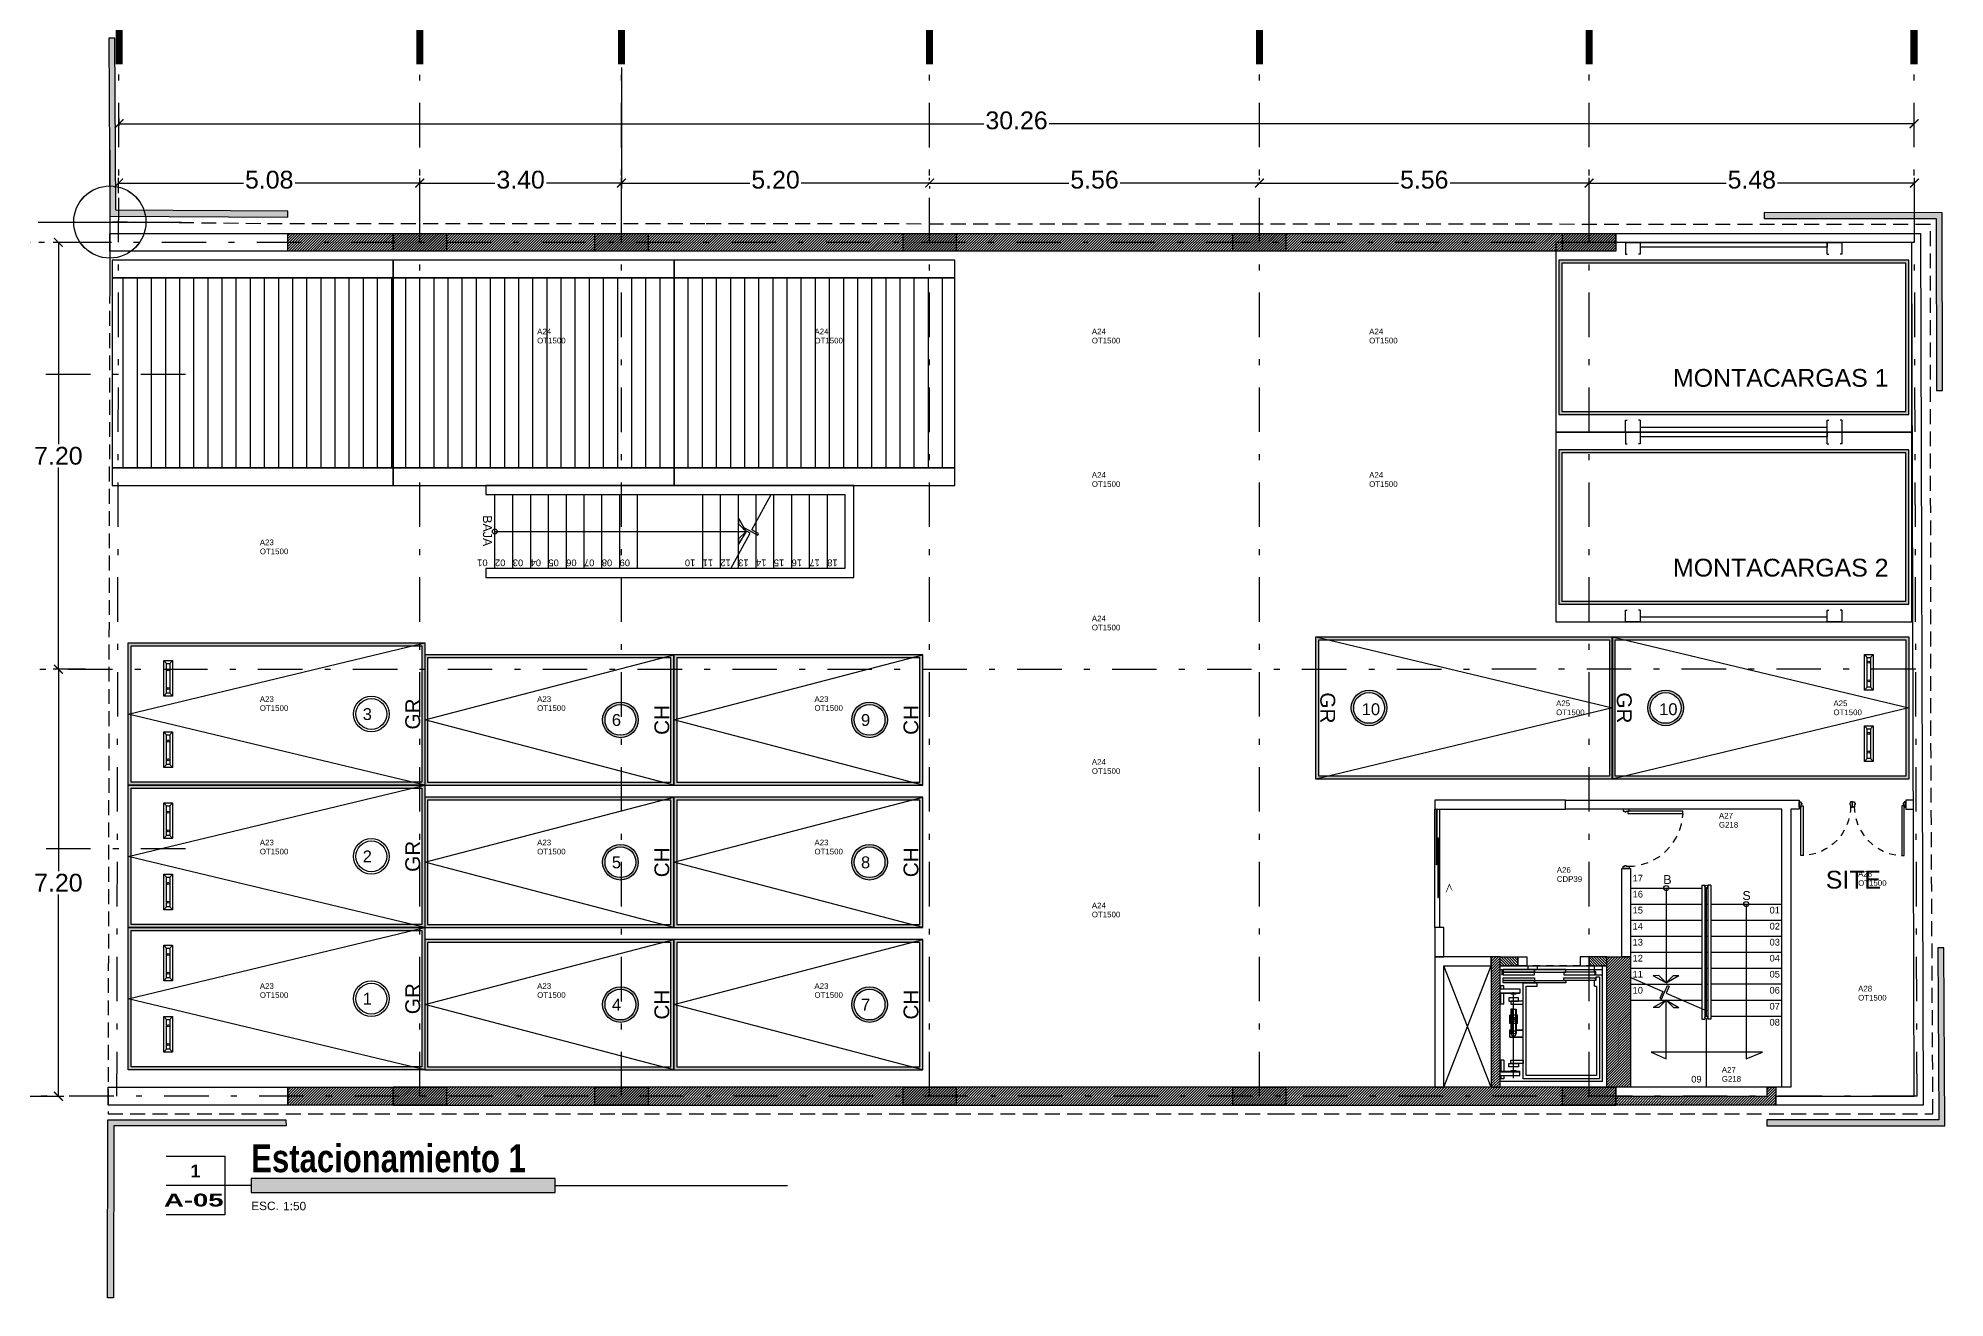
# Model space of a CAD drawing. Header units: millimetres. Extents: x -101 to 3415, y -52 to 1366.
# Drawn here: x 85.2 to 117.35, y 57.75 to 78.99 of the extents above; entities that cross this region are included whole.
import ezdxf
from ezdxf.enums import TextEntityAlignment as Align

# ---------------------------------------------------------------- set-up
doc = ezdxf.new("R2010")
doc.units = ezdxf.units.MM
for name, pattern in [('XR EJES SUPERIORES$0$DASHDOT2', [0.5, 0.25, -0.125, 0, -0.125]), ('XR LINDERO N$0$A-100a LALA IRAPUATO nave equipo$0$HIDDEN', [0.375, 0.25, -0.125]), ('XR SOTANO 2$0$XR PLANTA TIPO DE OFICINAS$0$HIDDEN', [0.375, 0.25, -0.125]), ('XR SOTANO 2$0$XR PLANTA TIPO DE OFICINAS$0$HIDDEN2', [0.1875, 0.125, -0.0625])]:
    doc.linetypes.add(name, pattern=pattern)
for name, color, linetype in [('00_ARQ', 8, 'Continuous'), ('Texto_Iluminación', 7, 'Continuous'), ('XR EJES SUPERIORES$0$A-COTAS', 8, 'Continuous'), ('XR EJES SUPERIORES$0$A-EJES', 8, 'XR EJES SUPERIORES$0$DASHDOT2')]:
    doc.layers.add(name, color=color, linetype=linetype)
doc.styles.add('prot4', font='swisseb.ttf', dxfattribs={"width": 0.56})
doc.styles.add('TÍTULO', font='arial.ttf', dxfattribs={"height": 0.19})
doc.styles.add('XR COLUMNAS SUPERIORES$0$XR BASES$0$XREF EJES$0$Standard', font='arial.ttf')
doc.styles.add('XR COLUMNAS SUPERIORES$0$XR COLUMNAS OFICINAS$0$XREF EJES$0$Standard', font='arial.ttf')
doc.styles.add('XR COLUMNAS SUPERIORES$0$XR PLANTA TIPO DE OFICINAS$0$XREF EJES$0$Standard', font='arial.ttf')
doc.styles.add('XR COLUMNAS SUPERIORES$0$XR SIMBOLOGIAS DE CORTES$0$XREF EJES$0$Standard', font='arial.ttf')
doc.styles.add('XR COLUMNAS$0$XR BASES$0$XREF EJES$0$Standard', font='arial.ttf')
doc.styles.add('XR COLUMNAS$0$XR COLUMNAS OFICINAS$0$XREF EJES$0$Standard', font='arial.ttf')
doc.styles.add('XR COLUMNAS$0$XR PLANTA TIPO DE OFICINAS$0$XREF EJES$0$Standard', font='arial.ttf')
doc.styles.add('XR COLUMNAS$0$XR SIMBOLOGIAS DE CORTES$0$XREF EJES$0$Standard', font='arial.ttf')
doc.styles.add('XR EJES SUPERIORES$0$protot1', font='')
doc.styles.add('XR EJES SUPERIORES$0$Standard', font='arial.ttf')
doc.styles.add('XR EJES SUPERIORES$0$XR BASES$0$XREF EJES$0$Standard', font='arial.ttf')
doc.styles.add('XR EJES SUPERIORES$0$XR COLUMNAS OFICINAS$0$XREF EJES$0$Standard', font='arial.ttf')
doc.styles.add('XR EJES SUPERIORES$0$XR PLANTA TIPO DE OFICINAS$0$XREF EJES$0$Standard', font='arial.ttf')
doc.styles.add('XR EJES SUPERIORES$0$XR SIMBOLOGIAS DE CORTES$0$XREF EJES$0$Standard', font='arial.ttf')
doc.styles.add('XR PB$0$Standard', font='arial.ttf')
doc.styles.add('XR PB$0$XR PLANTA TIPO DE OFICINAS$0$TEXTO-ALB-100', font='arial.ttf', dxfattribs={"height": 0.15})
doc.styles.add('XR SOTANO 2$0$ARIEL', font='arial.ttf')
doc.styles.add('XR SOTANO 2$0$Standard', font='arial.ttf')
doc.styles.add('XR SOTANO 2$0$XR PLANTA TIPO DE OFICINAS$0$TEXTO-ALB-100', font='arial.ttf', dxfattribs={"height": 0.15})
doc.styles.get('XR EJES SUPERIORES$0$protot1').set_extended_font_data('Arial Black')
doc.dimstyles.new('XR EJES SUPERIORES$0$PAÑOS50', dxfattribs={"dimscale": 0.5, "dimtxt": 0.6, "dimasz": 0.3, "dimexe": 0.18, "dimexo": 0.1, "dimgap": 0.09, "dimtad": 0, "dimtih": 1, "dimtoh": 1, "dimzin": 0, "dimdsep": 46, "dimtxsty": 'XR EJES SUPERIORES$0$Standard', "dimblk": 'XR EJES SUPERIORES$0$_ArchTick', "dimcen": 0.09, "dimclrd": 256, "dimclre": 256, "dimclrt": 2, "dimadec": 0, "dimazin": 0, "dimtfac": 1, "dimtix": 1, "dimtmove": 2, "dimatfit": 3, "dimldrblk": 'XR EJES SUPERIORES$0$_ArchTick', "dimfxl": 0.18, "dimtvp": 0.18, "dimtolj": 1, "dimtzin": 0, "dimarcsym": 0})
pattern_1 = [(45, (86.41346, 75.89185), (-0.02245064, 0.02245064), [])]
pattern_2 = [(315, (270.687047, 51.371213), (-0.02245064, -0.02245064), [])]
pattern_3 = [(45, (96.186, 103.677), (-6.73519, 6.73519), []), (45, (100.676, 103.677), (-6.73519, 6.73519), [])]

msp = doc.modelspace()

# ---------------------------------------------------------------- texts
at = {"layer": '00_ARQ', "color": 0, "style": 'XR SOTANO 2$0$Standard'}
for s, p in [('MONTACARGAS 1', (112.766, 73.114, -0.724)), ('MONTACARGAS 2', (112.766, 69.914, -0.724)), ('SITE', (115.341, 64.653, -0.724))]:
    msp.add_text(s, height=0.3, dxfattribs=at).set_placement(p)
at = {"layer": '00_ARQ', "insert": (92.777, 70.686, -0.724), "char_height": 0.15, "width": 0.29416, "attachment_point": 5, "rotation": 269.9993, "style": 'XR PB$0$XR PLANTA TIPO DE OFICINAS$0$TEXTO-ALB-100'}
msp.add_mtext('BAJA', dxfattribs=at)
at = {"layer": '00_ARQ', "ltscale": 2, "char_height": 0.1125, "width": 0.21412, "attachment_point": 1, "rotation": 180, "style": 'XR PB$0$Standard'}
for s, insert in [('01', (92.782, 70.089, -0.724)), ('02', (93.082, 70.089, -0.724)), ('03', (93.382, 70.089, -0.724)), ('04', (93.682, 70.089, -0.724)), ('05', (93.982, 70.089, -0.724)), ('06', (94.282, 70.089, -0.724)), ('07', (94.582, 70.089, -0.724)), ('08', (94.882, 70.089, -0.724)), ('09', (95.182, 70.089, -0.724)), ('10', (96.282, 70.089, -0.724)), ('11', (96.582, 70.089, -0.724)), ('12', (96.882, 70.089, -0.724)), ('13', (97.182, 70.089, -0.724)), ('14', (97.482, 70.089, -0.724)), ('15', (97.782, 70.089, -0.724)), ('16', (98.082, 70.089, -0.724)), ('17', (98.382, 70.089, -0.724)), ('18', (98.682, 70.089, -0.724))]:
    msp.add_mtext(s, dxfattribs=dict(at, insert=insert))
at = {"layer": '00_ARQ', "char_height": 0.2, "attachment_point": 1, "style": 'XR SOTANO 2$0$Standard'}
for s, insert in [('3', (90.676, 67.695)), ('6', (94.876, 67.595)), ('9', (99.076, 67.595)), ('10', (107.517, 67.777)), ('10', (112.531, 67.777)), ('2', (90.676, 65.295)), ('5', (94.876, 65.195)), ('8', (99.076, 65.195)), ('1', (90.676, 62.895)), ('4', (94.876, 62.795)), ('7', (99.076, 62.795))]:
    msp.add_mtext_dynamic_manual_height_columns(s, width=0.98373, gutter_width=12.5, heights=[0], dxfattribs=dict(at, insert=insert))
at = {"layer": 'Texto_Iluminación', "ltscale": 0.3, "style": 'TÍTULO'}
for s, p in [('A24', (93.617, 73.998, 0.362)), ('OT1500', (93.617, 73.845, 0.362)), ('A24', (98.292, 73.998, 0.362)), ('OT1500', (98.292, 73.845, 0.362)), ('A24', (102.968, 73.998, 0.362)), ('OT1500', (102.968, 73.845, 0.362)), ('A24', (107.643, 73.998, 0.362)), ('OT1500', (107.643, 73.845, 0.362)), ('A24', (102.968, 71.579, 0.362)), ('OT1500', (102.968, 71.426, 0.362)), ('A24', (107.643, 71.579, 0.362)), ('OT1500', (107.643, 71.426, 0.362)), ('A23', (88.942, 70.443, 0.362)), ('OT1500', (88.942, 70.291, 0.362)), ('A24', (102.968, 69.159, 0.362)), ('OT1500', (102.968, 69.007, 0.362)), ('A23', (88.942, 67.801, 0.362)), ('A23', (93.617, 67.801, 0.362)), ('A23', (98.292, 67.801, 0.362)), ('A25', (110.795, 67.729, 0.362)), ('A25', (115.47, 67.729, 0.362)), ('OT1500', (88.942, 67.649, 0.362)), ('OT1500', (93.617, 67.649, 0.362)), ('OT1500', (98.292, 67.649, 0.362)), ('OT1500', (110.795, 67.577, 0.362)), ('OT1500', (115.47, 67.577, 0.362)), ('A24', (102.968, 66.74, 0.362)), ('OT1500', (102.968, 66.587, 0.362)), ('A27', (113.54, 65.834, 0.362)), ('G218', (113.54, 65.681, 0.362)), ('A23', (88.942, 65.382, 0.362)), ('OT1500', (88.942, 65.229, 0.362)), ('A23', (93.617, 65.382, 0.362)), ('OT1500', (93.617, 65.229, 0.362)), ('A23', (98.292, 65.382, 0.362)), ('OT1500', (98.292, 65.229, 0.362)), ('A26', (110.806, 64.919, 0.362)), ('A28', (115.886, 64.853, 0.362)), ('CDP39', (110.806, 64.766, 0.362)), ('OT1500', (115.886, 64.7, 0.362)), ('A24', (102.968, 64.32, 0.362)), ('OT1500', (102.968, 64.168, 0.362)), ('A23', (88.942, 62.962, 0.362)), ('A23', (93.617, 62.962, 0.362)), ('A23', (98.292, 62.962, 0.362)), ('A28', (115.886, 62.918, 0.362)), ('OT1500', (88.942, 62.81, 0.362)), ('OT1500', (93.617, 62.81, 0.362)), ('OT1500', (98.292, 62.81, 0.362)), ('OT1500', (115.886, 62.765, 0.362)), ('A27', (113.588, 61.548, 0.362)), ('G218', (113.588, 61.396, 0.362))]:
    msp.add_text(s, height=0.095, dxfattribs=at).set_placement(p)

# ---------------------------------------------------------------- blocks, each defined once
blk = doc.blocks.new('XR N1-N2$0$A$C153C7E87')
h = blk.add_hatch()
h.set_pattern_fill('ANSI31', color=256, scale=0.075, angle=45)
h.set_pattern_definition([(270, (-51.7103, 42.0149), (-0.238125, -1e-17), [])])
h.paths.add_polyline_path([(0.041, -4.143), (4.777, -4.143), (4.777, -0.943), (0.041, -0.943)])
for points in [[(0.041, -0.943), (4.777, -0.943), (4.777, -0.643), (0.041, -0.643)], [(0.041, -4.143), (4.777, -4.143), (4.777, -0.943), (0.041, -0.943)], [(0.041, -4.443), (4.777, -4.443), (4.777, -4.143), (0.041, -4.143)]]:
    blk.add_lwpolyline(points, close=True)
blk = doc.blocks.new('XR N1-N2$0$saddaa')
at = {"linetype": 'ByBlock'}
for p, q in [((8.267, 57.39), (8.267, 54.972)), ((7.058, 56.181), (9.475, 56.181))]:
    blk.add_line(p, q, dxfattribs=at)
blk.add_circle((8.267, 56.181), 0.608, dxfattribs=at)
blk = doc.blocks.new('XR LINDERO N$0$saddaa')
at = {"linetype": 'ByBlock'}
for p, q in [((8.267, 57.39), (8.267, 54.972)), ((7.058, 56.181), (9.475, 56.181))]:
    blk.add_line(p, q, dxfattribs=at)
blk.add_circle((8.267, 56.181), 0.608, dxfattribs=at)
blk = doc.blocks.new('TÍTULO PLANO')
blk.add_hatch(color=256).paths.add_polyline_path([(1.912, -0.158), (8.747, -0.158), (8.747, 0.158), (1.912, 0.158)])
for p, q in [((1.912, 0), (0, 0)), ((8.747, 0), (13.969, 0))]:
    blk.add_line(p, q)
blk.add_lwpolyline([(0, 0.658), (1.315, 0.658), (1.315, -0.658), (0, -0.658)])
blk.add_lwpolyline([(1.912, -0.158), (8.747, -0.158), (8.747, 0.158), (1.912, 0.158)], close=True)
at = {"style": 'TÍTULO'}
blk.add_text('ESC.', height=0.19, dxfattribs=at).set_placement((1.912, -0.553))
at = {"style": 'prot4'}
blk.add_attdef('NUMERO', text='', height=0.289, dxfattribs=at).set_placement((0.658, 0.326), align=Align.MIDDLE_CENTER)
at = {"style": 'prot4', "width": 0.8}
blk.add_attdef('NOMBRE', (1.912, 0.299), '', height=0.45, dxfattribs=at)
at = {"style": 'prot4', "width": 1.227796}
blk.add_attdef('CLAVE', text='', height=0.289, dxfattribs=at).set_placement((-0.048, -0.472), (1.289, -0.472), align=Align.FIT)
at = {"style": 'TÍTULO'}
blk.add_attdef('ESCALA', (2.63, -0.558), '', height=0.19, dxfattribs=at)
blk = doc.blocks.new('XR SOTANO 2$0$A$C67844AE1')
at = {"layer": '00_ARQ'}
h = blk.add_hatch(color=256, dxfattribs=at)
h.paths.add_polyline_path([(0.1, 0.35), (5.9, 0.35), (5.9, 2.85), (0.1, 2.85)], flags=16)
h.paths.add_polyline_path([(0.05, 0.3), (5.95, 0.3), (5.95, 2.9), (0.05, 2.9)])
for p, q in [((1.175, 3.2), (1.425, 3.2)), ((1.175, 3.2), (1.175, 3)), ((1.175, 3), (1.205, 3)), ((1.425, 3), (1.395, 3)), ((1.425, 3.2), (1.425, 3)), ((1.425, 3.2), (4.575, 3.2)), ((4.575, 3.12), (1.425, 3.12)), ((4.575, 3), (4.575, 3.2)), ((4.575, 3.2), (4.825, 3.2)), ((4.575, 3.2), (4.575, 3.12)), ((4.575, 3), (4.605, 3)), ((4.825, 3), (4.795, 3)), ((4.825, 3.2), (4.825, 3)), ((1.175, 0), (1.175, 0.2)), ((1.175, 0.2), (1.205, 0.2)), ((1.425, 0), (1.175, 0)), ((1.425, 0.2), (1.395, 0.2)), ((1.425, 0.2), (1.425, 0)), ((4.575, 0.08), (1.425, 0.08)), ((1.425, 0), (4.575, 0)), ((4.575, 0), (4.575, 0.2)), ((4.575, 0.2), (4.605, 0.2)), ((4.575, 0), (4.575, 0.08)), ((4.825, 0), (4.575, 0)), ((4.825, 0.2), (4.795, 0.2)), ((4.825, 0.2), (4.825, 0))]:
    blk.add_line(p, q, dxfattribs=at)
for points in [[(0, 3.2), (0, 0), (6, 0), (6, 3.2)], [(0.05, 0.3), (5.95, 0.3), (5.95, 2.9), (0.05, 2.9)], [(0.1, 0.35), (5.9, 0.35), (5.9, 2.85), (0.1, 2.85)]]:
    blk.add_lwpolyline(points, close=True, dxfattribs=at)
blk = doc.blocks.new('XR SOTANO 2$0$XR PLANTA TIPO DE OFICINAS$0$Puerta1.00')
at = {"linetype": 'Continuous'}
for points in [[(405.365, 465.953), (405.365, 466.883), (405.325, 466.883), (405.325, 465.953)], [(405.325, 465.876), (405.325, 465.901), (405.34, 465.901), (405.34, 465.926), (405.325, 465.926), (405.325, 465.976), (405.29, 465.976), (405.29, 465.876)], [(406.255, 465.876), (406.255, 465.901), (406.24, 465.901), (406.24, 465.926), (406.255, 465.926), (406.255, 465.976), (406.29, 465.976), (406.29, 465.876)]]:
    blk.add_lwpolyline(points, close=True, dxfattribs=at)
at = {"linetype": 'XR SOTANO 2$0$XR PLANTA TIPO DE OFICINAS$0$HIDDEN2'}
blk.add_arc((405.324, 465.953), 0.932, 0.0383, 87.4436, dxfattribs=at)
blk = doc.blocks.new('XR SOTANO 2$0$XR PLANTA TIPO DE OFICINAS$0$Ascensore-150x170')
for p, q in [((5.481, -0.152), (5.566, -0.152)), ((5.612, -0.133), (5.566, -0.133)), ((5.566, -0.133), (5.566, -0.152)), ((5.612, -0.077), (5.612, -0.133)), ((5.481, -0.996), (5.528, -0.996)), ((4.127, -1.342), (5.394, -1.342)), ((4.166, -1.54), (4.166, -1.249)), ((4.166, -1.249), (4.231, -1.249)), ((4.222, -1.54), (4.222, -1.249)), ((4.231, -1.54), (4.231, -1.249)), ((4.241, -1.38), (4.241, -1.305)), ((4.729, -1.399), (4.729, -1.202)), ((4.729, -1.399), (4.841, -1.399)), ((4.738, -1.399), (4.738, -1.202)), ((5.141, -1.305), (4.785, -1.305)), ((4.785, -1.38), (4.785, -1.305)), ((5.141, -1.314), (4.785, -1.314)), ((5.141, -1.37), (4.785, -1.37)), ((5.141, -1.38), (4.785, -1.38)), ((4.832, -1.305), (4.832, -1.202)), ((4.832, -1.399), (4.832, -1.38)), ((4.841, -1.305), (4.841, -1.202)), ((4.841, -1.399), (4.841, -1.38)), ((4.932, -1.286), (5.054, -1.286)), ((4.932, -1.286), (4.932, -1.399)), ((4.932, -1.399), (5.054, -1.399)), ((4.993, -1.286), (4.993, -1.399)), ((5.054, -1.286), (5.054, -1.399)), ((5.141, -1.342), (5.141, -1.305)), ((5.141, -1.342), (5.141, -1.38)), ((5.366, -1.38), (5.366, -1.305)), ((5.376, -1.54), (5.376, -1.249)), ((5.441, -1.249), (5.376, -1.249)), ((5.385, -1.54), (5.385, -1.249)), ((5.441, -1.54), (5.441, -1.249)), ((4.119, -1.483), (4.119, -1.54)), ((4.166, -1.483), (4.119, -1.483)), ((4.166, -1.53), (4.119, -1.53)), ((4.391, -1.483), (4.231, -1.483)), ((4.391, -1.53), (4.231, -1.53)), ((4.391, -1.483), (4.391, -1.54)), ((5.216, -1.483), (5.216, -1.54)), ((5.216, -1.483), (5.376, -1.483)), ((5.216, -1.53), (5.376, -1.53)), ((5.441, -1.483), (5.488, -1.483)), ((5.441, -1.53), (5.488, -1.53)), ((5.488, -1.483), (5.488, -1.54)), ((5.641, -1.512), (5.725, -1.512))]:
    blk.add_line(p, q)
for points in [[(4.081, -0.04), (4.081, -1.54), (5.725, -1.54), (5.725, -0.04)], [(5.566, -0.143), (5.566, -0.602), (5.603, -0.602), (5.603, -0.143)], [(5.687, -0.143), (5.687, -0.602), (5.65, -0.602), (5.65, -0.143)], [(5.528, -0.574), (5.528, -1.033), (5.566, -1.033), (5.566, -0.574)], [(5.725, -0.574), (5.725, -1.033), (5.687, -1.033), (5.687, -0.574)], [(5.528, -1.033), (5.528, -1.493), (5.566, -1.493), (5.566, -1.033)], [(5.566, -1.033), (5.566, -1.493), (5.603, -1.493), (5.603, -1.033)], [(5.687, -1.033), (5.687, -1.493), (5.65, -1.493), (5.65, -1.033)], [(5.725, -1.033), (5.725, -1.493), (5.687, -1.493), (5.687, -1.033)], [(5.725, -0.996), (5.725, -1.127), (5.781, -1.127), (5.781, -0.996)], [(4.297, -1.272), (4.297, -1.413), (4.344, -1.413), (4.344, -1.272)], [(4.344, -1.202), (4.344, -1.38), (4.391, -1.38), (4.391, -1.202)], [(5.263, -1.202), (5.263, -1.38), (5.216, -1.38), (5.216, -1.202)], [(5.31, -1.272), (5.31, -1.413), (5.263, -1.413), (5.263, -1.272)]]:
    blk.add_lwpolyline(points, close=True)
for points in [[(5.612, -0.077), (5.528, -0.077), (4.119, -0.077), (4.119, -1.202), (5.528, -1.202), (5.528, -0.996)], [(5.481, -0.152), (5.481, -0.124), (4.166, -0.124), (4.166, -1.155), (5.481, -1.155), (5.481, -0.996)], [(5.641, -0.133), (5.697, -0.133), (5.697, -0.152), (5.781, -0.152), (5.781, -0.04), (5.641, -0.04), (5.641, -0.133)]]:
    blk.add_lwpolyline(points)
for centre, radius in [((4.785, -1.342), 0.0375), ((4.993, -1.342), 0.0281)]:
    blk.add_circle(centre, radius)
blk = doc.blocks.new('XR SOTANO 2$0$A$C15B57C5E')
for points in [[(2.569, -0.025), (2.569, -0.019), (2.558, -0.019), (2.562, -0.025), (2.568, -0.025)], [(2.569, -0.031), (2.569, -0.038), (2.558, -0.038), (2.562, -0.032), (2.568, -0.032)]]:
    blk.add_hatch(color=256).paths.add_polyline_path(points)
for p, q in [((1.102, -0.052), (2.106, -0.052)), ((1.102, -0.054), (2.106, -0.054)), ((1.102, -0.056), (2.106, -0.056)), ((1.102, -0.057), (2.106, -0.057)), ((1.102, -0.059), (2.106, -0.059)), ((2.114, -0.027, 0), (1.655, -0.027, 0)), ((2.114, -0.028, 0), (1.655, -0.028, 0)), ((2.114, -0.029, 0), (1.655, -0.029, 0)), ((2.114, -0.03, 0), (1.655, -0.03, 0)), ((2.114, -0.031, 0), (1.655, -0.032, 0)), ((2.114, -0.029, 0), (2.132, -0.029, 0)), ((2.119, -0.027, 0), (2.569, -0.026, 0)), ((2.119, -0.028, 0), (2.569, -0.028, 0)), ((2.119, -0.029, 0), (2.569, -0.029, 0)), ((2.119, -0.03, 0), (2.569, -0.03, 0)), ((2.119, -0.031, 0), (2.569, -0.031, 0))]:
    blk.add_line(p, q)
for points in [[(0.596, -0.077), (0.596, 0), (2.596, 0), (2.596, -0.077), (0.596, -0.077)], [(2.569, -0.025), (2.569, -0.019), (2.558, -0.019), (2.562, -0.025), (2.568, -0.025), (2.569, -0.025)], [(2.569, -0.031), (2.569, -0.038), (2.558, -0.038), (2.562, -0.032), (2.568, -0.032), (2.569, -0.031)]]:
    blk.add_lwpolyline(points)
at = {"linetype": 'Continuous'}
for points, const_width in [([(1.32, -0.244), (0.99, -0.244)], 0.000187), ([(1.188, -0.302), (1.327, -0.244), (1.188, -0.186), (1.188, -0.186), (1.324, -0.244), (1.324, -0.244), (1.188, -0.302), (1.188, -0.302)], 0.0112)]:
    blk.add_lwpolyline(points, dxfattribs=dict(at, const_width=const_width))
at = {"const_width": 0.000375}
for points in [[(1.102, -0.049), (2.106, -0.049), (2.106, -0.043), (1.102, -0.043)], [(1.102, -0.077), (2.106, -0.077), (2.106, -0.062), (1.102, -0.062)], [(1.102, -0.062), (2.106, -0.062), (2.106, -0.068), (1.102, -0.068)], [(1.655, -0.007), (2.553, -0.007), (2.553, -0.022), (1.655, -0.022)], [(1.655, -0.022), (2.553, -0.022), (2.553, -0.016), (1.655, -0.016)], [(1.655, -0.035), (2.553, -0.035), (2.553, -0.041), (1.655, -0.041)]]:
    blk.add_lwpolyline(points, close=True, dxfattribs=at)
for points in [[(2.105, -0.06), (2.106, -0.06), (2.106, -0.052), (2.105, -0.051), (1.102, -0.051), (1.102, -0.052), (1.102, -0.06), (1.102, -0.06)], [(1.656, -0.033), (1.655, -0.032), (1.655, -0.026), (1.656, -0.026), (2.114, -0.025), (2.114, -0.026), (2.114, -0.032), (2.114, -0.033)], [(2.568, -0.025), (2.569, -0.026), (2.569, -0.032), (2.568, -0.032), (2.119, -0.033), (2.119, -0.032), (2.119, -0.026), (2.119, -0.025)]]:
    blk.add_lwpolyline(points, close=True)
blk.add_lwpolyline([(2.558, -0.015), (2.558, -0.019), (2.593, -0.019), (2.593, -0.038), (2.558, -0.038), (2.558, -0.042), (2.596, -0.042), (2.596, -0.015), (2.558, -0.015), (2.558, -0.019)], dxfattribs=at)
blk = doc.blocks.new('XR SOTANO 2$0$EEEE')
at = {"layer": '00_ARQ', "ltscale": 2}
h = blk.add_hatch(dxfattribs=at)
h.set_pattern_fill('LINE', color=8, scale=0.01, angle=45, style=0)
h.set_pattern_definition(pattern_2)
h.paths.add_polyline_path([(293.872, 65.811), (293.872, 63.611), (293.722, 63.611), (293.722, 65.811)])
h = blk.add_hatch(dxfattribs=at)
h.set_pattern_fill('LINE', color=8, scale=0.01, angle=45, style=0)
h.set_pattern_definition(pattern_2)
h.paths.add_polyline_path([(295.674, 65.811), (295.674, 63.611), (296.074, 63.611), (296.074, 65.811)])
h = blk.add_hatch(dxfattribs=at)
h.set_pattern_fill('LINE', color=8, scale=0.01, angle=45, style=0)
h.paths.add_polyline_path([(294.173, 63.761), (293.872, 63.761), (293.872, 63.611), (294.173, 63.611)])
h = blk.add_hatch(dxfattribs=at)
h.set_pattern_fill('LINE', color=8, scale=0.01, angle=45, style=0)
h.paths.add_polyline_path([(295.373, 63.761), (295.674, 63.761), (295.674, 63.611), (295.373, 63.611)])
at = {"layer": '00_ARQ', "ltscale": 0.8}
for p, q in [((293.722, 65.811), (292.925, 63.761)), ((292.925, 65.811), (293.722, 63.761))]:
    blk.add_line(p, q, dxfattribs=at)
at = {"layer": '00_ARQ', "linetype": 'XR SOTANO 2$0$XR PLANTA TIPO DE OFICINAS$0$HIDDEN', "ltscale": 0.5}
blk.add_line((295.674, 63.761), (293.872, 63.761), dxfattribs=at)
at = {"layer": '00_ARQ', "ltscale": 2}
blk.add_line((293.872, 63.761), (295.674, 63.761), dxfattribs=at)
for points in [[(292.925, 65.811), (292.925, 63.761), (293.722, 63.761), (293.722, 63.611), (292.775, 63.611), (292.775, 63.611), (292.775, 63.611), (292.775, 65.811)], [(293.872, 65.811), (293.872, 63.611), (293.722, 63.611), (293.722, 65.811)], [(295.674, 65.811), (295.674, 63.611), (296.074, 63.611), (296.074, 65.811)], [(294.173, 63.761), (293.872, 63.761), (293.872, 63.611), (294.173, 63.611)], [(294.173, 63.611), (294.323, 63.611), (294.323, 63.761), (294.173, 63.761)], [(295.373, 63.611), (295.223, 63.611), (295.223, 63.761), (295.373, 63.761)], [(295.373, 63.761), (295.674, 63.761), (295.674, 63.611), (295.373, 63.611)]]:
    blk.add_lwpolyline(points, close=True, dxfattribs=at)
at = {"layer": '00_ARQ'}
for points in [[(292.925, 63.611), (292.925, 63.611), (292.925, 63.119), (292.775, 63.119), (292.775, 63.611), (292.925, 63.611)], [(292.775, 61.119), (292.775, 61.119), (294.974, 61.119), (294.974, 60.969), (292.775, 60.969), (292.775, 61.119)]]:
    blk.add_lwpolyline(points, close=True, dxfattribs=at)
at = {"layer": '00_ARQ', "ltscale": 3, "xscale": 1.147058759205947, "yscale": 1.147058759205947, "zscale": 1.147058759205947, "rotation": 270}
blk.add_blockref('XR SOTANO 2$0$XR PLANTA TIPO DE OFICINAS$0$Ascensore-150x170', (295.64, 70.393), dxfattribs=at)
at = {"layer": '00_ARQ', "xscale": -1, "rotation": 90.00070697049469}
blk.add_blockref('XR SOTANO 2$0$A$C15B57C5E', (292.775, 63.715), dxfattribs=at)
at = {"layer": '00_ARQ', "color": 4, "xscale": -1, "rotation": 270}
blk.add_blockref('XR SOTANO 2$0$XR PLANTA TIPO DE OFICINAS$0$Puerta1.00', (-169.927, -344.171), dxfattribs=at)
blk = doc.blocks.new('XR SOTANO 2$0$esca2')
at = {"layer": '00_ARQ', "linetype": 'Continuous'}
for p, q in [((691.434, 54.996), (691.434, 52.736)), ((691.434, 54.996), (691.484, 54.996)), ((691.484, 54.996), (691.484, 52.736)), ((691.534, 54.996), (691.534, 52.736)), ((691.584, 54.996), (691.534, 54.996)), ((691.584, 54.996), (691.584, 52.736)), ((691.434, 52.736), (691.484, 52.736)), ((691.584, 52.736), (691.534, 52.736))]:
    blk.add_line(p, q, dxfattribs=at)
at = {"layer": '00_ARQ'}
for p, q in [((690.234, 54.946), (691.434, 54.946)), ((690.234, 54.676), (691.434, 54.676)), ((690.834, 54.946), (690.834, 53.347)), ((691.484, 54.946), (691.534, 54.946)), ((691.484, 54.676), (691.534, 54.676)), ((691.509, 54.946), (691.509, 52.786)), ((691.584, 54.676), (692.784, 54.676)), ((690.234, 54.406), (691.434, 54.406)), ((691.484, 54.406), (691.534, 54.406)), ((691.584, 54.406), (692.784, 54.406)), ((690.234, 54.136), (691.434, 54.136)), ((691.484, 54.136), (691.534, 54.136)), ((691.584, 54.136), (692.784, 54.136)), ((690.234, 53.866), (691.434, 53.866)), ((691.484, 53.866), (691.534, 53.866)), ((691.584, 53.866), (692.783, 53.866)), ((690.234, 53.596), (691.434, 53.596)), ((690.708, 53.469), (690.616, 53.468)), ((690.834, 53.346), (690.616, 53.468)), ((690.834, 53.346), (690.708, 53.469)), ((690.834, 53.346), (691.048, 53.473)), ((690.834, 53.346), (690.957, 53.472)), ((690.957, 53.472), (691.048, 53.473)), ((691.484, 53.596), (691.534, 53.596)), ((691.584, 53.596), (692.783, 53.596)), ((690.234, 53.326), (691.434, 53.326)), ((690.234, 53.056), (691.434, 53.056)), ((690.834, 53.056), (690.616, 52.934)), ((690.834, 53.056), (690.708, 52.933)), ((690.834, 53.056), (690.957, 52.93)), ((690.834, 53.056), (691.048, 52.929)), ((691.484, 53.326), (691.534, 53.326)), ((691.484, 53.056), (691.534, 53.056)), ((692.783, 53.326), (691.584, 53.326)), ((691.584, 53.056), (692.783, 53.056)), ((690.708, 52.933), (690.616, 52.934)), ((690.957, 52.93), (691.048, 52.929)), ((691.484, 52.786), (691.534, 52.786)), ((691.484, 52.786), (691.534, 52.786)), ((691.509, 52.736), (691.509, 51.586)), ((691.584, 52.786), (692.783, 52.786)), ((692.784, 51.586), (690.234, 51.586))]:
    blk.add_line(p, q, dxfattribs=at)
at = {"layer": '00_ARQ', "ltscale": 2}
for points in [[(692.784, 51.586), (692.784, 56.278), (689.134, 56.278), (689.134, 56.428), (693.073, 56.428), (693.073, 56.278), (692.934, 56.278), (692.934, 51.586)], [(690.234, 53.786), (690.084, 53.786), (690.084, 55.278), (690.234, 55.278)]]:
    blk.add_lwpolyline(points, close=True, dxfattribs=at)
blk.add_lwpolyline([(694.999, 56.428), (694.873, 56.428), (694.873, 56.278), (695, 56.278)], dxfattribs=at)
at = {"layer": '00_ARQ'}
for points in [[(692.184, 54.676), (692.184, 52.065), (692.459, 52.18), (690.58, 52.18), (690.834, 52.064), (690.834, 53.056)], [(690.211, 53.447), (690.775, 53.201), (690.724, 53.084), (690.753, 53.071), (690.804, 53.188), (690.855, 53.305), (690.884, 53.293), (690.833, 53.175), (691.518, 52.876)]]:
    blk.add_lwpolyline(points, dxfattribs=at)
for centre in [(690.834, 54.946), (692.184, 54.676)]:
    blk.add_circle(centre, 0.0423, dxfattribs=at)
at = {"layer": '00_ARQ', "linetype": 'Continuous'}
for centre in [(691.509, 54.971), (691.509, 52.761)]:
    blk.add_circle(centre, 0.025, dxfattribs=at)
at = {"layer": '00_ARQ', "color": 4, "yscale": 0.8999999999985449, "zscale": 0.8999999999985449, "rotation": 180}
for p, xscale in [((328.312, 475.687), -0.8999999999985449), ((1059.635, 475.687), 0.8999999999985449)]:
    blk.add_blockref('XR SOTANO 2$0$XR PLANTA TIPO DE OFICINAS$0$Puerta1.00', p, dxfattribs=dict(at, xscale=xscale))
at = {"layer": '00_ARQ', "char_height": 0.1125, "attachment_point": 1, "style": 'XR SOTANO 2$0$Standard'}
for s, insert in [('17', (690.267, 55.169)), ('16', (690.267, 54.899)), ('15', (690.267, 54.629)), ('14', (690.267, 54.359)), ('01', (692.576, 54.629)), ('02', (692.576, 54.359)), ('13', (690.267, 54.089)), ('03', (692.576, 54.089)), ('12', (690.267, 53.819)), ('04', (692.576, 53.819)), ('11', (690.267, 53.549)), ('05', (692.576, 53.549)), ('10', (690.267, 53.279)), ('06', (692.575, 53.279)), ('07', (692.575, 53.009)), ('08', (692.575, 52.739)), ('09', (691.256, 51.779))]:
    blk.add_mtext_dynamic_manual_height_columns(s, width=0.21412, gutter_width=12.5, heights=[0], dxfattribs=dict(at, insert=insert))
at = {"layer": '00_ARQ', "char_height": 0.15, "width": 0.58833, "attachment_point": 7, "rotation": 0.0007, "style": 'XR SOTANO 2$0$XR PLANTA TIPO DE OFICINAS$0$TEXTO-ALB-100'}
for s, insert in [('B', (690.785, 55.014)), ('S', (692.119, 54.742))]:
    blk.add_mtext(s, dxfattribs=dict(at, insert=insert))
blk = doc.blocks.new('XR SOTANO 2$0$NC')
at = {"layer": '00_ARQ'}
h = blk.add_hatch(color=256, dxfattribs=at)
edge = h.paths.add_edge_path()
edge.add_arc((-335.59, 140.726), 0.3, 0, 360)
edge = h.paths.add_edge_path(flags=16)
edge.add_arc((-335.59, 140.726), 0.26, 0, 360)
for radius in [0.3, 0.26]:
    blk.add_circle((-335.59, 140.726), radius, dxfattribs=at)
blk = doc.blocks.new('XR SOTANO 2$0$Tope_Cajon')
for p, q in [((1271.064, 46.957), (1271.015, 47.003)), ((1271.565, 46.957), (1271.615, 47.003)), ((1271.064, 46.898), (1271.015, 46.853)), ((1271.565, 46.898), (1271.615, 46.853))]:
    blk.add_line(p, q)
for points in [[(1271.615, 46.853), (1271.015, 46.853), (1271.015, 47.003), (1271.615, 47.003)], [(1271.565, 46.898), (1271.064, 46.898), (1271.064, 46.957), (1271.565, 46.957)]]:
    blk.add_lwpolyline(points, close=True)
for centre in [(1271.143, 46.928), (1271.458, 46.928)]:
    blk.add_circle(centre, 0.0178)
blk = doc.blocks.new('XR SOTANO 2$0$Cajon_Grande')
at = {"layer": '00_ARQ', "ltscale": 2}
h = blk.add_hatch(color=256, dxfattribs=at)
h.paths.add_polyline_path([(-36.9, 47.459), (-34.5, 47.459), (-34.5, 42.459), (-36.9, 42.459)])
h.paths.add_polyline_path([(-36.85, 47.409), (-34.55, 47.409), (-34.55, 42.509), (-36.85, 42.509)], flags=16)
at = {"layer": '00_ARQ'}
for points in [[(-36.9, 47.459), (-34.5, 47.459), (-34.5, 42.459), (-36.9, 42.459)], [(-36.9, 47.459), (-34.5, 47.459), (-34.5, 42.459), (-36.9, 42.459)], [(-36.85, 47.409), (-34.55, 47.409), (-34.55, 42.509), (-36.85, 42.509)]]:
    blk.add_lwpolyline(points, close=True, dxfattribs=at)
blk.add_lwpolyline([(-36.9, 42.459), (-35.7, 47.459), (-34.5, 42.459)], dxfattribs=at)
for p in [(-1307.614, -0.144), (-1306.414, -0.144)]:
    blk.add_blockref('XR SOTANO 2$0$Tope_Cajon', p, dxfattribs=at)
at = {"layer": '00_ARQ', "rotation": 270}
blk.add_blockref('XR SOTANO 2$0$NC', (-176.426, -292.232), dxfattribs=at)
at = {"layer": '00_ARQ', "insert": (-35.7, 42.659), "char_height": 0.25, "width": 2.3, "attachment_point": 5, "style": 'XR SOTANO 2$0$ARIEL'}
blk.add_mtext('GR', dxfattribs=at)
blk = doc.blocks.new('XR SOTANO 2$0$Cajon_Chico_sin_tope')
at = {"layer": '00_ARQ', "ltscale": 2}
h = blk.add_hatch(color=256, dxfattribs=at)
h.paths.add_polyline_path([(1238.55, 49.612), (1238.55, 51.712), (1234.45, 51.712), (1234.45, 49.612)], flags=16)
h.paths.add_polyline_path([(1238.6, 49.562), (1238.6, 51.762), (1234.4, 51.762), (1234.4, 49.562)])
at = {"layer": '00_ARQ'}
for points in [[(1238.6, 49.562), (1238.6, 51.762), (1234.4, 51.762), (1234.4, 49.562)], [(1238.6, 49.562), (1238.6, 51.762), (1234.4, 51.762), (1234.4, 49.562)], [(1238.55, 49.612), (1238.55, 51.712), (1234.45, 51.712), (1234.45, 49.612)]]:
    blk.add_lwpolyline(points, close=True, dxfattribs=at)
blk.add_lwpolyline([(1238.6, 49.562), (1234.4, 50.662), (1238.6, 51.762)], dxfattribs=at)
at = {"layer": '00_ARQ', "rotation": 90}
blk.add_blockref('XR SOTANO 2$0$NC', (1378.426, 386.253), dxfattribs=at)
at = {"layer": '00_ARQ', "insert": (1238.4, 50.662), "char_height": 0.25, "width": 2.1, "attachment_point": 5, "rotation": 90, "style": 'XR SOTANO 2$0$ARIEL'}
blk.add_mtext('CH', dxfattribs=at)
blk = doc.blocks.new('XR SOTANO 2$0$Cajon_Grande_sin_tope')
at = {"layer": '00_ARQ', "ltscale": 2}
h = blk.add_hatch(color=256, dxfattribs=at)
h.paths.add_polyline_path([(1242.849, 43.772), (1242.849, 46.172), (1247.849, 46.172), (1247.849, 43.772)])
h.paths.add_polyline_path([(1242.899, 43.822), (1242.899, 46.122), (1247.799, 46.122), (1247.799, 43.822)], flags=16)
at = {"layer": '00_ARQ'}
for points in [[(1242.849, 43.772), (1242.849, 46.172), (1247.849, 46.172), (1247.849, 43.772)], [(1242.849, 43.772), (1242.849, 46.172), (1247.849, 46.172), (1247.849, 43.772)], [(1242.899, 43.822), (1242.899, 46.122), (1247.799, 46.122), (1247.799, 43.822)]]:
    blk.add_lwpolyline(points, close=True, dxfattribs=at)
blk.add_lwpolyline([(1247.849, 43.772), (1242.849, 44.972), (1247.849, 46.172)], dxfattribs=at)
blk.add_blockref('XR SOTANO 2$0$NC', (1582.54, -95.754), dxfattribs=at)
at = {"layer": '00_ARQ', "insert": (1247.649, 44.972), "char_height": 0.25, "width": 2.3, "attachment_point": 5, "rotation": 90, "style": 'XR SOTANO 2$0$ARIEL'}
blk.add_mtext('GR', dxfattribs=at)
blk = doc.blocks.new('XR COLUMNAS$0$saddaa')
at = {"linetype": 'ByBlock'}
for p, q in [((8.267, 57.39), (8.267, 54.972)), ((7.058, 56.181), (9.475, 56.181))]:
    blk.add_line(p, q, dxfattribs=at)
blk.add_circle((8.267, 56.181), 0.608, dxfattribs=at)
blk = doc.blocks.new('XR COLUMNAS')
h = blk.add_hatch()
h.set_pattern_fill('ANSI32', color=256)
h.set_pattern_definition(pattern_3)
h.paths.add_polyline_path([(749.751, 165.287), (749.901, 165.287), (749.901, 165.137), (749.751, 165.137)])
at = {"layer": '00_ARQ', "linetype": 'ByBlock'}
h = blk.add_hatch(color=256, dxfattribs=at)
h.dxf.hatch_style = 1
h.paths.add_polyline_path([(0.896, -0.493), (0, -0.493), (0, -0.193), (0.896, -0.193)])
h = blk.add_hatch(color=256, dxfattribs=at)
h.dxf.hatch_style = 1
h.paths.add_polyline_path([(5.673, -0.493), (4.777, -0.493), (4.777, -0.193), (5.673, -0.193)])
h = blk.add_hatch(color=256, dxfattribs=at)
h.dxf.hatch_style = 1
h.paths.add_polyline_path([(9.073, -0.493), (8.176, -0.493), (8.176, -0.193), (9.073, -0.193)])
h = blk.add_hatch(color=256, dxfattribs=at)
h.dxf.hatch_style = 1
h.paths.add_polyline_path([(14.269, -0.493), (13.373, -0.493), (13.373, -0.193), (14.269, -0.193)])
h = blk.add_hatch(color=256, dxfattribs=at)
h.dxf.hatch_style = 1
h.paths.add_polyline_path([(19.828, -0.493), (18.931, -0.493), (18.931, -0.193), (19.828, -0.193)])
h = blk.add_hatch(color=256, dxfattribs=at)
h.dxf.hatch_style = 1
h.paths.add_polyline_path([(25.387, -0.493), (24.49, -0.493), (24.49, -0.193), (25.387, -0.193)])
h = blk.add_hatch(color=256, dxfattribs=at)
h.dxf.hatch_style = 1
h.paths.add_polyline_path([(30.575, -0.493), (29.679, -0.493), (29.679, -0.193), (30.575, -0.193)])
h = blk.add_hatch(color=256, dxfattribs=at)
h.dxf.hatch_style = 1
h.paths.add_polyline_path([(-0.016, -7.975), (-0.014, -7.078), (0.286, -7.079), (0.284, -7.975)])
h = blk.add_hatch(color=256, dxfattribs=at)
h.dxf.hatch_style = 1
h.paths.add_polyline_path([(30.298, -7.975), (30.295, -7.078), (30.595, -7.078), (30.598, -7.975)])
h = blk.add_hatch(color=256, dxfattribs=at)
h.dxf.hatch_style = 1
h.paths.add_polyline_path([(26.212, -9.548), (27.112, -9.548), (27.112, -9.748), (26.212, -9.748)])
h = blk.add_hatch(color=256, dxfattribs=at)
h.dxf.hatch_style = 1
h.paths.add_polyline_path([(26.212, -9.548), (27.112, -9.548), (27.112, -9.748), (26.212, -9.748)])
h = blk.add_hatch(color=256, dxfattribs=at)
h.dxf.hatch_style = 1
h.paths.add_polyline_path([(0.866, -14.89), (-0.031, -14.89), (-0.031, -14.59), (0.866, -14.59)])
h = blk.add_hatch(color=256, dxfattribs=at)
h.dxf.hatch_style = 1
h.paths.add_polyline_path([(5.673, -14.89), (4.777, -14.89), (4.777, -14.59), (5.673, -14.59)])
h = blk.add_hatch(color=256, dxfattribs=at)
h.dxf.hatch_style = 1
h.paths.add_polyline_path([(9.073, -14.89), (8.176, -14.89), (8.176, -14.59), (9.073, -14.59)])
h = blk.add_hatch(color=256, dxfattribs=at)
h.dxf.hatch_style = 1
h.paths.add_polyline_path([(14.269, -14.89), (13.373, -14.89), (13.373, -14.59), (14.269, -14.59)])
h = blk.add_hatch(color=256, dxfattribs=at)
h.dxf.hatch_style = 1
h.paths.add_polyline_path([(19.828, -14.89), (18.931, -14.89), (18.931, -14.59), (19.828, -14.59)])
h = blk.add_hatch(color=256, dxfattribs=at)
h.dxf.hatch_style = 1
h.paths.add_polyline_path([(25.387, -14.89), (24.49, -14.89), (24.49, -14.59), (25.387, -14.59)])
h = blk.add_hatch(color=256, dxfattribs=at)
h.dxf.hatch_style = 1
h.paths.add_polyline_path([(30.618, -14.89), (29.721, -14.89), (29.721, -14.59), (30.618, -14.59)])
for points in [[(0.896, -0.493), (0, -0.493), (0, -0.193), (0.896, -0.193)], [(5.673, -0.493), (4.777, -0.493), (4.777, -0.193), (5.673, -0.193)], [(9.073, -0.493), (8.176, -0.493), (8.176, -0.193), (9.073, -0.193)], [(14.269, -0.493), (13.373, -0.493), (13.373, -0.193), (14.269, -0.193)], [(19.828, -0.493), (18.931, -0.493), (18.931, -0.193), (19.828, -0.193)], [(25.387, -0.493), (24.49, -0.493), (24.49, -0.193), (25.387, -0.193)], [(30.575, -0.493), (29.679, -0.493), (29.679, -0.193), (30.575, -0.193)], [(-0.016, -7.975), (-0.014, -7.078), (0.286, -7.079), (0.284, -7.975)], [(26.212, -9.548), (27.112, -9.548), (27.112, -9.748), (26.212, -9.748)], [(0.866, -14.89), (-0.031, -14.89), (-0.031, -14.59), (0.866, -14.59)], [(5.673, -14.89), (4.777, -14.89), (4.777, -14.59), (5.673, -14.59)], [(9.073, -14.89), (8.176, -14.89), (8.176, -14.59), (9.073, -14.59)], [(14.269, -14.89), (13.373, -14.89), (13.373, -14.59), (14.269, -14.59)], [(19.828, -14.89), (18.931, -14.89), (18.931, -14.59), (19.828, -14.59)], [(25.387, -14.89), (24.49, -14.89), (24.49, -14.59), (25.387, -14.59)], [(30.618, -14.89), (29.721, -14.89), (29.721, -14.59), (30.618, -14.59)]]:
    blk.add_lwpolyline(points, close=True, dxfattribs=at)
blk.add_lwpolyline([(30.295, -7.078), (30.595, -7.078), (30.598, -7.975), (30.298, -7.975), (30.295, -7.078)], dxfattribs=at)
at = {"layer": '00_ARQ'}
blk.add_blockref('XR COLUMNAS$0$saddaa', (-8.267, -56.181), dxfattribs=at)
at = {"char_height": 0.18, "attachment_point": 1}
for insert, style in [((3328.799, 1134.003), 'XR COLUMNAS$0$XR PLANTA TIPO DE OFICINAS$0$XREF EJES$0$Standard'), ((2584.453, 995.366), 'XR COLUMNAS$0$XR BASES$0$XREF EJES$0$Standard'), ((2584.453, 995.366), 'XR COLUMNAS$0$XR SIMBOLOGIAS DE CORTES$0$XREF EJES$0$Standard'), ((2549.283, 964.622), 'XR COLUMNAS$0$XR COLUMNAS OFICINAS$0$XREF EJES$0$Standard')]:
    blk.add_mtext('\\A1;', dxfattribs=dict(at, insert=insert, style=style))
blk = doc.blocks.new('XR COLUMNAS SUPERIORES$0$saddaa')
at = {"linetype": 'ByBlock'}
for p, q in [((8.267, 57.39), (8.267, 54.972)), ((7.058, 56.181), (9.475, 56.181))]:
    blk.add_line(p, q, dxfattribs=at)
blk.add_circle((8.267, 56.181), 0.608, dxfattribs=at)
blk = doc.blocks.new('XR COLUMNAS SUPERIORES')
h = blk.add_hatch()
h.set_pattern_fill('ANSI32', color=256)
h.set_pattern_definition(pattern_3)
h.paths.add_polyline_path([(749.751, 165.287), (749.901, 165.287), (749.901, 165.137), (749.751, 165.137)])
at = {"layer": '00_ARQ', "linetype": 'ByBlock'}
h = blk.add_hatch(color=256, dxfattribs=at)
h.dxf.hatch_style = 1
h.paths.add_polyline_path([(5.673, -0.493), (4.777, -0.493), (4.777, -0.193), (5.673, -0.193)])
h = blk.add_hatch(color=256, dxfattribs=at)
h.dxf.hatch_style = 1
h.paths.add_polyline_path([(9.073, -0.493), (8.176, -0.493), (8.176, -0.193), (9.073, -0.193)])
h = blk.add_hatch(color=256, dxfattribs=at)
h.dxf.hatch_style = 1
h.paths.add_polyline_path([(14.269, -0.493), (13.373, -0.493), (13.373, -0.193), (14.269, -0.193)])
h = blk.add_hatch(color=256, dxfattribs=at)
h.dxf.hatch_style = 1
h.paths.add_polyline_path([(19.828, -0.493), (18.931, -0.493), (18.931, -0.193), (19.828, -0.193)])
h = blk.add_hatch(color=256, dxfattribs=at)
h.dxf.hatch_style = 1
h.paths.add_polyline_path([(25.387, -0.493), (24.49, -0.493), (24.49, -0.193), (25.387, -0.193)])
h = blk.add_hatch(color=256, dxfattribs=at)
h.dxf.hatch_style = 1
h.paths.add_polyline_path([(5.673, -14.89), (4.777, -14.89), (4.777, -14.59), (5.673, -14.59)])
h = blk.add_hatch(color=256, dxfattribs=at)
h.dxf.hatch_style = 1
h.paths.add_polyline_path([(9.073, -14.89), (8.176, -14.89), (8.176, -14.59), (9.073, -14.59)])
h = blk.add_hatch(color=256, dxfattribs=at)
h.dxf.hatch_style = 1
h.paths.add_polyline_path([(14.269, -14.89), (13.373, -14.89), (13.373, -14.59), (14.269, -14.59)])
h = blk.add_hatch(color=256, dxfattribs=at)
h.dxf.hatch_style = 1
h.paths.add_polyline_path([(19.828, -14.89), (18.931, -14.89), (18.931, -14.59), (19.828, -14.59)])
h = blk.add_hatch(color=256, dxfattribs=at)
h.dxf.hatch_style = 1
h.paths.add_polyline_path([(25.387, -14.89), (24.49, -14.89), (24.49, -14.59), (25.387, -14.59)])
for points in [[(5.673, -0.493), (4.777, -0.493), (4.777, -0.193), (5.673, -0.193)], [(9.073, -0.493), (8.176, -0.493), (8.176, -0.193), (9.073, -0.193)], [(14.269, -0.493), (13.373, -0.493), (13.373, -0.193), (14.269, -0.193)], [(19.828, -0.493), (18.931, -0.493), (18.931, -0.193), (19.828, -0.193)], [(25.387, -0.493), (24.49, -0.493), (24.49, -0.193), (25.387, -0.193)], [(5.673, -14.89), (4.777, -14.89), (4.777, -14.59), (5.673, -14.59)], [(9.073, -14.89), (8.176, -14.89), (8.176, -14.59), (9.073, -14.59)], [(14.269, -14.89), (13.373, -14.89), (13.373, -14.59), (14.269, -14.59)], [(19.828, -14.89), (18.931, -14.89), (18.931, -14.59), (19.828, -14.59)], [(25.387, -14.89), (24.49, -14.89), (24.49, -14.59), (25.387, -14.59)]]:
    blk.add_lwpolyline(points, close=True, dxfattribs=at)
at = {"layer": '00_ARQ'}
blk.add_blockref('XR COLUMNAS SUPERIORES$0$saddaa', (-8.267, -56.181), dxfattribs=at)
blk.add_blockref('XR COLUMNAS SUPERIORES$0$saddaa', (-8.267, -56.181), dxfattribs=at)
at = {"char_height": 0.18, "attachment_point": 1}
for insert, style in [((3328.799, 1134.003), 'XR COLUMNAS SUPERIORES$0$XR PLANTA TIPO DE OFICINAS$0$XREF EJES$0$Standard'), ((2584.453, 995.366), 'XR COLUMNAS SUPERIORES$0$XR BASES$0$XREF EJES$0$Standard'), ((2584.453, 995.366), 'XR COLUMNAS SUPERIORES$0$XR SIMBOLOGIAS DE CORTES$0$XREF EJES$0$Standard'), ((2549.283, 964.622), 'XR COLUMNAS SUPERIORES$0$XR COLUMNAS OFICINAS$0$XREF EJES$0$Standard')]:
    blk.add_mtext('\\A1;', dxfattribs=dict(at, insert=insert, style=style))
blk = doc.blocks.new('XR EJES SUPERIORES$0$saddaa')
at = {"linetype": 'ByBlock'}
for p, q in [((8.267, 57.39), (8.267, 54.972)), ((7.058, 56.181), (9.475, 56.181))]:
    blk.add_line(p, q, dxfattribs=at)
blk.add_circle((8.267, 56.181), 0.608, dxfattribs=at)
blk = doc.blocks.new('XR EJES SUPERIORES$0$EJE_HOR')
at = {"color": 1, "linetype": 'Continuous', "const_width": 0.025}
blk.add_lwpolyline([(-0.616, 0.909), (-0.616, 0.005), (0.616, 0.005), (0.616, 0.909)], dxfattribs=at)
at = {"color": 2, "linetype": 'Continuous', "const_width": 0.09}
blk.add_lwpolyline([(0, 0), (0, -0.652)], dxfattribs=at)
at = {"color": 4, "style": 'XR EJES SUPERIORES$0$protot1', "oblique": 360}
blk.add_attdef('EJE', text='', height=0.45, dxfattribs=at).set_placement((0, 0.279), align=Align.CENTER)
blk = doc.blocks.new('XR EJES SUPERIORES$0$_ArchTick')
at = {"color": 0, "linetype": 'ByBlock', "const_width": 0.15}
blk.add_lwpolyline([(-0.5, -0.5), (0.5, 0.5)], dxfattribs=at)
blk = doc.blocks.new('*D35')
at = {"layer": 'Defpoints', "color": 0, "linetype": 'Continuous', "transparency": 16777216}
for p in [(-0.314, -0.343), (-0.867, -7.542), (-0.361, -7.542)]:
    blk.add_point(p, dxfattribs=at)
at = {"layer": 'XR EJES SUPERIORES$0$A-COTAS', "linetype": 'Continuous', "lineweight": -2, "transparency": 16777216}
for p, q in [((-0.364, -0.343), (-0.957, -0.343)), ((-0.867, -0.343), (-0.867, -3.744)), ((-0.867, -7.542), (-0.867, -4.141)), ((-0.411, -7.542), (-0.957, -7.542))]:
    blk.add_line(p, q, dxfattribs=at)
at = {"layer": 'XR EJES SUPERIORES$0$A-COTAS', "linetype": 'Continuous', "lineweight": -2, "transparency": 16777216, "xscale": 0.15, "yscale": 0.15, "zscale": 0.15}
for p, rotation in [((-0.867, -0.343), 90), ((-0.867, -7.542), 270)]:
    blk.add_blockref('XR EJES SUPERIORES$0$_ArchTick', p, dxfattribs=dict(at, rotation=rotation))
at = {"layer": 'XR EJES SUPERIORES$0$A-COTAS', "color": 2, "linetype": 'Continuous', "transparency": 16777216, "insert": (-0.867, -3.943), "char_height": 0.3, "attachment_point": 5, "style": 'XR EJES SUPERIORES$0$Standard'}
blk.add_mtext('\\A1;7.20', dxfattribs=at)
blk = doc.blocks.new('*D36')
at = {"layer": 'Defpoints', "color": 0, "linetype": 'Continuous', "transparency": 16777216}
for p in [(13.821, 0.657), (13.821, 0.657), (19.38, 0.657)]:
    blk.add_point(p, dxfattribs=at)
at = {"layer": 'XR EJES SUPERIORES$0$A-COTAS', "linetype": 'Continuous', "lineweight": -2, "transparency": 16777216}
for p, q in [((13.821, 0.707), (13.821, 0.747)), ((13.821, 0.657), (16.166, 0.657)), ((19.38, 0.657), (17.035, 0.657)), ((19.38, 0.707), (19.38, 0.747))]:
    blk.add_line(p, q, dxfattribs=at)
at = {"layer": 'XR EJES SUPERIORES$0$A-COTAS', "linetype": 'Continuous', "lineweight": -2, "transparency": 16777216, "xscale": 0.15, "yscale": 0.15, "zscale": 0.15, "rotation": 180}
blk.add_blockref('XR EJES SUPERIORES$0$_ArchTick', (13.821, 0.657), dxfattribs=at)
at = {"layer": 'XR EJES SUPERIORES$0$A-COTAS', "linetype": 'Continuous', "lineweight": -2, "transparency": 16777216, "xscale": 0.15, "yscale": 0.15, "zscale": 0.15}
blk.add_blockref('XR EJES SUPERIORES$0$_ArchTick', (19.38, 0.657), dxfattribs=at)
at = {"layer": 'XR EJES SUPERIORES$0$A-COTAS', "color": 2, "linetype": 'Continuous', "transparency": 16777216, "insert": (16.6, 0.712), "char_height": 0.3, "attachment_point": 5, "style": 'XR EJES SUPERIORES$0$Standard'}
blk.add_mtext('\\A1;5.56', dxfattribs=at)
blk = doc.blocks.new('*D37')
at = {"layer": 'Defpoints', "color": 0, "linetype": 'Continuous', "transparency": 16777216}
for p in [(30.418, 1.657), (30.418, 1.638), (0.155, 1.571)]:
    blk.add_point(p, dxfattribs=at)
at = {"layer": 'XR EJES SUPERIORES$0$A-COTAS', "linetype": 'Continuous', "lineweight": -2, "transparency": 16777216}
for p, q in [((0.155, 1.621), (0.155, 1.747)), ((0.155, 1.657), (14.735, 1.657)), ((30.418, 1.657), (15.837, 1.657)), ((30.418, 1.688), (30.418, 1.747))]:
    blk.add_line(p, q, dxfattribs=at)
at = {"layer": 'XR EJES SUPERIORES$0$A-COTAS', "linetype": 'Continuous', "lineweight": -2, "transparency": 16777216, "xscale": 0.15, "yscale": 0.15, "zscale": 0.15, "rotation": 180}
blk.add_blockref('XR EJES SUPERIORES$0$_ArchTick', (0.155, 1.657), dxfattribs=at)
at = {"layer": 'XR EJES SUPERIORES$0$A-COTAS', "linetype": 'Continuous', "lineweight": -2, "transparency": 16777216, "xscale": 0.15, "yscale": 0.15, "zscale": 0.15}
blk.add_blockref('XR EJES SUPERIORES$0$_ArchTick', (30.418, 1.657), dxfattribs=at)
at = {"layer": 'XR EJES SUPERIORES$0$A-COTAS', "color": 2, "linetype": 'Continuous', "transparency": 16777216, "insert": (15.286, 1.712), "char_height": 0.3, "attachment_point": 5, "style": 'XR EJES SUPERIORES$0$Standard'}
blk.add_mtext('\\A1;30.26', dxfattribs=at)
blk = doc.blocks.new('*D38')
at = {"layer": 'Defpoints', "color": 0, "linetype": 'Continuous', "transparency": 16777216}
for p in [(-1.291, -0.344), (-1.855, -14.741), (-1.467, -14.741)]:
    blk.add_point(p, dxfattribs=at)
at = {"layer": 'XR EJES SUPERIORES$0$A-COTAS', "linetype": 'Continuous', "lineweight": -2, "transparency": 16777216}
for p, q in [((-1.341, -0.344), (-1.945, -0.344)), ((-1.855, -0.344), (-1.855, -6.854)), ((-1.855, -14.741), (-1.855, -7.251)), ((-1.517, -14.741), (-1.945, -14.741))]:
    blk.add_line(p, q, dxfattribs=at)
at = {"layer": 'XR EJES SUPERIORES$0$A-COTAS', "linetype": 'Continuous', "lineweight": -2, "transparency": 16777216, "xscale": 0.15, "yscale": 0.15, "zscale": 0.15}
for p, rotation in [((-1.855, -0.344), 90), ((-1.855, -14.741), 270)]:
    blk.add_blockref('XR EJES SUPERIORES$0$_ArchTick', p, dxfattribs=dict(at, rotation=rotation))
at = {"layer": 'XR EJES SUPERIORES$0$A-COTAS', "color": 2, "linetype": 'Continuous', "transparency": 16777216, "insert": (-1.855, -7.053), "char_height": 0.3, "attachment_point": 5, "style": 'XR EJES SUPERIORES$0$Standard'}
blk.add_mtext('\\A1;14.40', dxfattribs=at)
blk = doc.blocks.new('*D39')
at = {"layer": 'Defpoints', "color": 0, "transparency": 16777216}
for p in [(8.625, 2.657), (8.625, 0.657), (13.821, 0.657)]:
    blk.add_point(p, dxfattribs=at)
at = {"layer": 'XR EJES SUPERIORES$0$A-COTAS', "lineweight": -2, "transparency": 16777216}
for p, q in [((8.625, 2.607), (8.625, 0.567)), ((8.625, 0.657), (10.789, 0.657)), ((13.821, 0.657), (11.657, 0.657)), ((13.821, 0.607), (13.821, 0.567))]:
    blk.add_line(p, q, dxfattribs=at)
at = {"layer": 'XR EJES SUPERIORES$0$A-COTAS', "lineweight": -2, "transparency": 16777216, "xscale": 0.15, "yscale": 0.15, "zscale": 0.15, "rotation": 180}
blk.add_blockref('XR EJES SUPERIORES$0$_ArchTick', (8.625, 0.657), dxfattribs=at)
at = {"layer": 'XR EJES SUPERIORES$0$A-COTAS', "lineweight": -2, "transparency": 16777216, "xscale": 0.15, "yscale": 0.15, "zscale": 0.15}
blk.add_blockref('XR EJES SUPERIORES$0$_ArchTick', (13.821, 0.657), dxfattribs=at)
at = {"layer": 'XR EJES SUPERIORES$0$A-COTAS', "color": 2, "transparency": 16777216, "insert": (11.223, 0.712), "char_height": 0.3, "attachment_point": 5, "style": 'XR EJES SUPERIORES$0$Standard'}
blk.add_mtext('\\A1;5.20', dxfattribs=at)
blk = doc.blocks.new('*D40')
at = {"layer": 'Defpoints', "color": 0, "transparency": 16777216}
for p in [(-0.361, -7.542), (-2.88, -14.741), (-0.867, -14.741)]:
    blk.add_point(p, dxfattribs=at)
at = {"layer": 'XR EJES SUPERIORES$0$A-COTAS', "lineweight": -2, "transparency": 16777216}
for p, q in [((-0.411, -7.542), (-0.957, -7.542)), ((-0.867, -7.542), (-0.867, -10.943)), ((-0.867, -14.741), (-0.867, -11.34)), ((-2.83, -14.741), (-0.777, -14.741))]:
    blk.add_line(p, q, dxfattribs=at)
at = {"layer": 'XR EJES SUPERIORES$0$A-COTAS', "lineweight": -2, "transparency": 16777216, "xscale": 0.15, "yscale": 0.15, "zscale": 0.15}
for p, rotation in [((-0.867, -7.542), 90), ((-0.867, -14.741), 270)]:
    blk.add_blockref('XR EJES SUPERIORES$0$_ArchTick', p, dxfattribs=dict(at, rotation=rotation))
at = {"layer": 'XR EJES SUPERIORES$0$A-COTAS', "color": 2, "transparency": 16777216, "insert": (-0.867, -11.142), "char_height": 0.3, "attachment_point": 5, "style": 'XR EJES SUPERIORES$0$Standard'}
blk.add_mtext('\\A1;7.20', dxfattribs=at)
blk = doc.blocks.new('*D41')
at = {"layer": 'Defpoints', "color": 0, "transparency": 16777216}
for p in [(0.149, 0.657), (0.149, 0.439), (5.225, 0.159)]:
    blk.add_point(p, dxfattribs=at)
at = {"layer": 'XR EJES SUPERIORES$0$A-COTAS', "lineweight": -2, "transparency": 16777216}
for p, q in [((0.149, 0.489), (0.149, 0.747)), ((0.149, 0.657), (2.252, 0.657)), ((5.225, 0.657), (3.122, 0.657)), ((5.225, 0.209), (5.225, 0.747))]:
    blk.add_line(p, q, dxfattribs=at)
at = {"layer": 'XR EJES SUPERIORES$0$A-COTAS', "lineweight": -2, "transparency": 16777216, "xscale": 0.15, "yscale": 0.15, "zscale": 0.15, "rotation": 180}
blk.add_blockref('XR EJES SUPERIORES$0$_ArchTick', (0.149, 0.657), dxfattribs=at)
at = {"layer": 'XR EJES SUPERIORES$0$A-COTAS', "lineweight": -2, "transparency": 16777216, "xscale": 0.15, "yscale": 0.15, "zscale": 0.15}
blk.add_blockref('XR EJES SUPERIORES$0$_ArchTick', (5.225, 0.657), dxfattribs=at)
at = {"layer": 'XR EJES SUPERIORES$0$A-COTAS', "color": 2, "transparency": 16777216, "insert": (2.687, 0.712), "char_height": 0.3, "attachment_point": 5, "style": 'XR EJES SUPERIORES$0$Standard'}
blk.add_mtext('\\A1;5.08', dxfattribs=at)
blk = doc.blocks.new('*D42')
at = {"layer": 'Defpoints', "color": 0, "transparency": 16777216}
for p in [(5.225, 0.657), (5.225, 0.657), (8.625, 0.185)]:
    blk.add_point(p, dxfattribs=at)
at = {"layer": 'XR EJES SUPERIORES$0$A-COTAS', "lineweight": -2, "transparency": 16777216}
for p, q in [((5.225, 0.707), (5.225, 0.747)), ((5.225, 0.657), (6.491, 0.657)), ((8.625, 0.657), (7.359, 0.657)), ((8.625, 0.235), (8.625, 0.747))]:
    blk.add_line(p, q, dxfattribs=at)
at = {"layer": 'XR EJES SUPERIORES$0$A-COTAS', "lineweight": -2, "transparency": 16777216, "xscale": 0.15, "yscale": 0.15, "zscale": 0.15, "rotation": 180}
blk.add_blockref('XR EJES SUPERIORES$0$_ArchTick', (5.225, 0.657), dxfattribs=at)
at = {"layer": 'XR EJES SUPERIORES$0$A-COTAS', "lineweight": -2, "transparency": 16777216, "xscale": 0.15, "yscale": 0.15, "zscale": 0.15}
blk.add_blockref('XR EJES SUPERIORES$0$_ArchTick', (8.625, 0.657), dxfattribs=at)
at = {"layer": 'XR EJES SUPERIORES$0$A-COTAS', "color": 2, "transparency": 16777216, "insert": (6.925, 0.712), "char_height": 0.3, "attachment_point": 5, "style": 'XR EJES SUPERIORES$0$Standard'}
blk.add_mtext('\\A1;3.40', dxfattribs=at)
blk = doc.blocks.new('*D43')
at = {"layer": 'Defpoints', "color": 0, "transparency": 16777216}
for p in [(19.38, 0.657), (19.38, 0.657), (24.938, 0.185)]:
    blk.add_point(p, dxfattribs=at)
at = {"layer": 'XR EJES SUPERIORES$0$A-COTAS', "lineweight": -2, "transparency": 16777216}
for p, q in [((19.38, 0.707), (19.38, 0.747)), ((19.38, 0.657), (21.725, 0.657)), ((24.938, 0.657), (22.594, 0.657)), ((24.938, 0.235), (24.938, 0.747))]:
    blk.add_line(p, q, dxfattribs=at)
at = {"layer": 'XR EJES SUPERIORES$0$A-COTAS', "lineweight": -2, "transparency": 16777216, "xscale": 0.15, "yscale": 0.15, "zscale": 0.15, "rotation": 180}
blk.add_blockref('XR EJES SUPERIORES$0$_ArchTick', (19.38, 0.657), dxfattribs=at)
at = {"layer": 'XR EJES SUPERIORES$0$A-COTAS', "lineweight": -2, "transparency": 16777216, "xscale": 0.15, "yscale": 0.15, "zscale": 0.15}
blk.add_blockref('XR EJES SUPERIORES$0$_ArchTick', (24.938, 0.657), dxfattribs=at)
at = {"layer": 'XR EJES SUPERIORES$0$A-COTAS', "color": 2, "transparency": 16777216, "insert": (22.159, 0.712), "char_height": 0.3, "attachment_point": 5, "style": 'XR EJES SUPERIORES$0$Standard'}
blk.add_mtext('\\A1;5.56', dxfattribs=at)
blk = doc.blocks.new('*D44')
at = {"layer": 'Defpoints', "color": 0, "transparency": 16777216}
for p in [(30.423, 0.657), (24.938, 0.235), (30.423, 0.297)]:
    blk.add_point(p, dxfattribs=at)
at = {"layer": 'XR EJES SUPERIORES$0$A-COTAS', "lineweight": -2, "transparency": 16777216}
for p, q in [((24.938, 0.285), (24.938, 0.747)), ((24.938, 0.657), (27.246, 0.657)), ((30.423, 0.657), (28.116, 0.657)), ((30.423, 0.347), (30.423, 0.747))]:
    blk.add_line(p, q, dxfattribs=at)
at = {"layer": 'XR EJES SUPERIORES$0$A-COTAS', "lineweight": -2, "transparency": 16777216, "xscale": 0.15, "yscale": 0.15, "zscale": 0.15, "rotation": 180}
blk.add_blockref('XR EJES SUPERIORES$0$_ArchTick', (24.938, 0.657), dxfattribs=at)
at = {"layer": 'XR EJES SUPERIORES$0$A-COTAS', "lineweight": -2, "transparency": 16777216, "xscale": 0.15, "yscale": 0.15, "zscale": 0.15}
blk.add_blockref('XR EJES SUPERIORES$0$_ArchTick', (30.423, 0.657), dxfattribs=at)
at = {"layer": 'XR EJES SUPERIORES$0$A-COTAS', "color": 2, "transparency": 16777216, "insert": (27.681, 0.712), "char_height": 0.3, "attachment_point": 5, "style": 'XR EJES SUPERIORES$0$Standard'}
blk.add_mtext('\\A1;5.48', dxfattribs=at)
blk = doc.blocks.new('XR EJES SUPERIORES')
h = blk.add_hatch()
h.set_pattern_fill('ANSI32', color=256)
h.set_pattern_definition(pattern_3)
h.paths.add_polyline_path([(749.751, 165.287), (749.901, 165.287), (749.901, 165.137), (749.751, 165.137)])
at = {"layer": 'XR EJES SUPERIORES$0$A-EJES', "color": 251, "linetype": 'XR EJES SUPERIORES$0$DASHDOT2', "ltscale": 3}
for p, q in [((0.12, -14.74), (0.155, 2.657)), ((5.225, -14.741), (5.225, 2.657)), ((8.625, -14.741), (8.625, 2.657)), ((13.821, -14.741), (13.821, 2.657)), ((19.38, -14.74), (19.38, 2.657)), ((24.938, -14.74), (24.938, 2.657)), ((30.467, -14.74), (30.415, 2.657)), ((30.426, -0.343), (-2.851, -0.344)), ((30.447, -7.541), (-2.865, -7.548)), ((30.467, -14.74), (-2.88, -14.741))]:
    blk.add_line(p, q, dxfattribs=at)
blk.add_blockref('XR EJES SUPERIORES$0$saddaa', (-8.267, -56.181))
at = {"layer": 'XR EJES SUPERIORES$0$A-EJES'}
ref = blk.add_blockref('XR EJES SUPERIORES$0$EJE_HOR', (0.16, 3.513), dxfattribs=dict(at, xscale=1.3125, yscale=1.3125, zscale=1.3125))
ref.add_attrib('EJE', 'A', dxfattribs={"layer": '0', "color": 4, "height": 0.591, "style": 'XR EJES SUPERIORES$0$protot1'}).set_placement((0.16, 3.88), align=Align.CENTER)
ref = blk.add_blockref('XR EJES SUPERIORES$0$EJE_HOR', (5.225, 3.513), dxfattribs=dict(at, xscale=1.3125, yscale=1.3125, zscale=1.3125))
ref.add_attrib('EJE', 'B', dxfattribs={"layer": '0', "color": 4, "height": 0.591, "style": 'XR EJES SUPERIORES$0$protot1'}).set_placement((5.225, 3.88), align=Align.CENTER)
ref = blk.add_blockref('XR EJES SUPERIORES$0$EJE_HOR', (8.625, 3.513), dxfattribs=dict(at, xscale=1.3125, yscale=1.3125, zscale=1.3125))
ref.add_attrib('EJE', 'C', dxfattribs={"layer": '0', "color": 4, "height": 0.591, "style": 'XR EJES SUPERIORES$0$protot1'}).set_placement((8.625, 3.88), align=Align.CENTER)
ref = blk.add_blockref('XR EJES SUPERIORES$0$EJE_HOR', (13.821, 3.513), dxfattribs=dict(at, xscale=1.3125, yscale=1.3125, zscale=1.3125))
ref.add_attrib('EJE', 'D', dxfattribs={"layer": '0', "color": 4, "height": 0.591, "style": 'XR EJES SUPERIORES$0$protot1'}).set_placement((13.821, 3.88), align=Align.CENTER)
ref = blk.add_blockref('XR EJES SUPERIORES$0$EJE_HOR', (19.38, 3.513), dxfattribs=dict(at, xscale=1.3125, yscale=1.3125, zscale=1.3125))
ref.add_attrib('EJE', 'E', dxfattribs={"layer": '0', "color": 4, "height": 0.591, "style": 'XR EJES SUPERIORES$0$protot1'}).set_placement((19.38, 3.88), align=Align.CENTER)
ref = blk.add_blockref('XR EJES SUPERIORES$0$EJE_HOR', (24.938, 3.513), dxfattribs=dict(at, xscale=1.3125, yscale=1.3125, zscale=1.3125))
ref.add_attrib('EJE', 'F', dxfattribs={"layer": '0', "color": 4, "height": 0.591, "style": 'XR EJES SUPERIORES$0$protot1'}).set_placement((24.938, 3.88), align=Align.CENTER)
ref = blk.add_blockref('XR EJES SUPERIORES$0$EJE_HOR', (30.415, 3.513), dxfattribs=dict(at, xscale=1.3125, yscale=1.3125, zscale=1.3125))
ref.add_attrib('EJE', 'G', dxfattribs={"layer": '0', "color": 4, "height": 0.591, "style": 'XR EJES SUPERIORES$0$protot1'}).set_placement((30.415, 3.88), align=Align.CENTER)
ref = blk.add_blockref('XR EJES SUPERIORES$0$EJE_HOR', (-3.707, -0.344), dxfattribs=dict(at, xscale=1.3125, yscale=1.3125, zscale=1.3125, rotation=90))
ref.add_attrib('EJE', '1', dxfattribs={"layer": '0', "color": 4, "height": 0.591, "style": 'XR EJES SUPERIORES$0$protot1'}).set_placement((-4.074, -0.344), align=Align.MIDDLE_RIGHT)
ref = blk.add_blockref('XR EJES SUPERIORES$0$EJE_HOR', (-3.72, -7.548), dxfattribs=dict(at, xscale=-1.3125, yscale=1.3125, zscale=1.3125, rotation=90))
ref.add_attrib('EJE', '2', dxfattribs={"layer": '0', "color": 4, "height": 0.591, "style": 'XR EJES SUPERIORES$0$protot1'}).set_placement((-4.086, -7.533), align=Align.MIDDLE_RIGHT)
ref = blk.add_blockref('XR EJES SUPERIORES$0$EJE_HOR', (-3.732, -14.741), dxfattribs=dict(at, xscale=1.3125, yscale=1.3125, zscale=1.3125, rotation=90))
ref.add_attrib('EJE', '3', dxfattribs={"layer": '0', "color": 4, "height": 0.591, "style": 'XR EJES SUPERIORES$0$protot1'}).set_placement((-4.099, -14.741), align=Align.MIDDLE_RIGHT)
at = {"char_height": 0.18, "attachment_point": 1}
for insert, style in [((3328.799, 1134.003), 'XR EJES SUPERIORES$0$XR PLANTA TIPO DE OFICINAS$0$XREF EJES$0$Standard'), ((2584.453, 995.366), 'XR EJES SUPERIORES$0$XR BASES$0$XREF EJES$0$Standard'), ((2584.453, 995.366), 'XR EJES SUPERIORES$0$XR SIMBOLOGIAS DE CORTES$0$XREF EJES$0$Standard'), ((2549.283, 964.622), 'XR EJES SUPERIORES$0$XR COLUMNAS OFICINAS$0$XREF EJES$0$Standard')]:
    blk.add_mtext('\\A1;', dxfattribs=dict(at, insert=insert, style=style))
at = {"layer": 'XR EJES SUPERIORES$0$A-COTAS'}
for base, p1, p2, picture, middle in [((8.625, 0.657), (13.821, 0.657), (8.625, 2.657), '*D39', (11.223, 0.712)), ((0.149, 0.657), (5.225, 0.159), (0.149, 0.439), '*D41', (2.687, 0.712)), ((5.225, 0.657), (8.625, 0.185), (5.225, 0.657), '*D42', (6.925, 0.712)), ((19.38, 0.657), (24.938, 0.185), (19.38, 0.657), '*D43', (22.159, 0.712)), ((30.4231, 0.6571), (24.9385, 0.235), (30.4231, 0.2965), '*D44', (27.6808, 0.7123))]:
    dim = blk.add_linear_dim(base=base, p1=p1, p2=p2, dimstyle='XR EJES SUPERIORES$0$PAÑOS50', dxfattribs=at)
    dim.commit()
    dim.dimension.update_dxf_attribs({"geometry": picture, "text_midpoint": middle})
at = {"layer": 'XR EJES SUPERIORES$0$A-COTAS', "linetype": 'Continuous'}
for base, p1, p2, picture, middle in [((30.418, 1.657), (0.155, 1.571), (30.418, 1.638), '*D37', (15.286, 1.712)), ((13.821, 0.657), (19.38, 0.657), (13.821, 0.657), '*D36', (16.6, 0.712))]:
    dim = blk.add_linear_dim(base=base, p1=p1, p2=p2, dimstyle='XR EJES SUPERIORES$0$PAÑOS50', dxfattribs=at)
    dim.commit()
    dim.dimension.update_dxf_attribs({"geometry": picture, "text_midpoint": middle})
dim = blk.add_linear_dim(base=(-1.855, -14.741), p1=(-1.291, -0.344), p2=(-1.467, -14.741), angle=90, dimstyle='XR EJES SUPERIORES$0$PAÑOS50', dxfattribs=at)
dim.commit()
dim.dimension.update_dxf_attribs({"geometry": '*D38', "text_midpoint": (-1.855, -7.053), "dimtype": 128})
dim = blk.add_linear_dim(base=(-0.867, -7.542), p1=(-0.314, -0.343), p2=(-0.361, -7.542), angle=90, dimstyle='XR EJES SUPERIORES$0$PAÑOS50', dxfattribs=at)
dim.commit()
dim.dimension.update_dxf_attribs({"geometry": '*D35', "text_midpoint": (-0.867, -3.943)})
at = {"layer": 'XR EJES SUPERIORES$0$A-COTAS'}
dim = blk.add_linear_dim(base=(-0.867, -14.741), p1=(-0.361, -7.542), p2=(-2.88, -14.741), angle=90, dimstyle='XR EJES SUPERIORES$0$PAÑOS50', dxfattribs=at)
dim.commit()
dim.dimension.update_dxf_attribs({"geometry": '*D40', "text_midpoint": (-0.867, -11.142)})

# ---------------------------------------------------------------- hatches: boundary and pattern name
at = {"layer": '00_ARQ'}
for points in [[(86.396, 78.992), (86.413, 75.992), (89.413, 75.974), (89.416, 76.074), (86.512, 76.091), (86.496, 78.993)], [(114.304, 75.951), (117.204, 75.949), (117.207, 73.049), (117.307, 73.049), (117.304, 76.049), (114.304, 76.051)], [(117.232, 63.652), (117.248, 60.752), (114.348, 60.752), (114.348, 60.652), (117.348, 60.652), (117.332, 63.652)], [(86.376, 57.752), (86.382, 60.752), (89.383, 60.753), (89.385, 60.653), (86.482, 60.652), (86.476, 57.751)]]:
    msp.add_hatch(color=256, dxfattribs=at).paths.add_polyline_path(points)
h = msp.add_hatch(dxfattribs=at)
h.set_pattern_fill('ANSI31', color=8, scale=0.01)
h.set_pattern_definition(pattern_1)
h.paths.add_polyline_path([(91.19, 75.399), (89.413, 75.399), (89.413, 75.699), (91.19, 75.699)])
h = msp.add_hatch(dxfattribs=at)
h.set_pattern_fill('ANSI31', color=8, scale=0.01)
h.set_pattern_definition(pattern_1)
h.paths.add_polyline_path([(91.19, 75.699), (111.8, 75.699), (111.8, 75.399), (91.19, 75.399)])
h = msp.add_hatch(dxfattribs=at)
h.set_pattern_fill('ANSI31', color=8, scale=0.01)
h.set_pattern_definition(pattern_1)
h.paths.add_polyline_path([(91.19, 61.002), (89.413, 61.002), (89.413, 61.302), (91.19, 61.302)])
h = msp.add_hatch(dxfattribs=at)
h.set_pattern_fill('ANSI31', color=8, scale=0.01)
h.set_pattern_definition(pattern_1)
h.paths.add_polyline_path([(111.8, 61.302), (91.19, 61.302), (91.19, 61.002), (111.8, 61.002)])
at = {"layer": '00_ARQ', "ltscale": 2}
h = msp.add_hatch(dxfattribs=at)
h.set_pattern_fill('LINE', color=8, scale=0.01, angle=45, style=0)
h.set_pattern_definition(pattern_1)
h.paths.add_polyline_path([(111.8, 61.152), (114.35, 61.152), (114.35, 61.302), (114.5, 61.302), (114.5, 61.002), (111.8, 61.002)])

# ---------------------------------------------------------------- linework, layer by layer
at = {"layer": '00_ARQ'}
for p, q in [((97.015, 70.8, -0.724), (97.016, 70.891, -0.724)), ((97.138, 70.674, -0.724), (97.015, 70.8, -0.724)), ((97.138, 70.674, -0.724), (97.016, 70.891, -0.724)), ((92.904, 70.674, -0.724), (97.138, 70.674, -0.724)), ((97.138, 70.674, -0.724), (97.011, 70.459, -0.724)), ((97.012, 70.551, -0.724), (97.011, 70.459, -0.724)), ((97.138, 70.674, -0.724), (97.012, 70.551, -0.724))]:
    msp.add_line(p, q, dxfattribs=at)
for points, elevation in [([(86.396, 78.992), (86.413, 75.992), (89.413, 75.974), (89.416, 76.074), (86.512, 76.091), (86.496, 78.993)], -1.086), ([(114.304, 75.951), (117.204, 75.949), (117.207, 73.049), (117.307, 73.049), (117.304, 76.049), (114.304, 76.051)], -0.724), ([(91.19, 75.399), (89.413, 75.399), (89.413, 75.699), (91.19, 75.699)], -0.724), ([(91.19, 75.699), (111.8, 75.699), (111.8, 75.399), (91.19, 75.399)], -0.724), ([(98.804, 70.049), (92.904, 70.049), (92.904, 71.299), (98.804, 71.299)], -0.724), ([(117.232, 63.652), (117.248, 60.752), (114.348, 60.752), (114.348, 60.652), (117.348, 60.652), (117.332, 63.652)], -0.724), ([(91.19, 61.002), (89.413, 61.002), (89.413, 61.302), (91.19, 61.302)], -0.724), ([(111.8, 61.302), (91.19, 61.302), (91.19, 61.002), (111.8, 61.002)], -0.724), ([(111.8, 61.152), (114.35, 61.152), (114.35, 61.302), (114.5, 61.302), (114.5, 61.002), (111.8, 61.002)], -0.724), ([(86.376, 57.752), (86.382, 60.752), (89.383, 60.753), (89.385, 60.653), (86.482, 60.652), (86.476, 57.751)], -0.724)]:
    msp.add_lwpolyline(points, close=True, dxfattribs=dict(at, elevation=elevation))
at = {"layer": '00_ARQ', "linetype": 'XR LINDERO N$0$A-100a LALA IRAPUATO nave equipo$0$HIDDEN', "elevation": -0.724}
msp.add_lwpolyline([(86.383, 60.852), (93.178, 60.853), (106.135, 60.854), (117.147, 60.852), (117.113, 67.236), (117.104, 75.849), (105.718, 75.856), (96.446, 75.86), (88.957, 75.863), (86.413, 75.892), (86.383, 60.852)], dxfattribs=at)
at = {"layer": '00_ARQ', "ltscale": 2, "elevation": -0.724}
msp.add_lwpolyline([(89.413, 75.399), (86.412, 75.399), (86.413, 75.699), (89.413, 75.699)], dxfattribs=at)
for points in [[(114.5, 61.152), (116.831, 61.152), (116.789, 75.549), (111.8, 75.549), (111.8, 75.699), (116.939, 75.699), (116.981, 61.002), (114.5, 61.002)], [(89.413, 61.002), (86.384, 61.002), (86.384, 61.302), (89.413, 61.302)]]:
    msp.add_lwpolyline(points, close=True, dxfattribs=at)
at = {"layer": '00_ARQ', "elevation": -0.724}
for points in [[(98.804, 71.299), (98.804, 70.049), (92.754, 70.049), (92.754, 69.899), (98.954, 69.899), (98.954, 71.449), (92.754, 71.449), (92.754, 71.299), (98.804, 71.299)], [(93.204, 71.299), (93.204, 70.049)], [(93.504, 71.299), (93.504, 70.049)], [(93.804, 71.299), (93.804, 70.049)], [(94.104, 71.299), (94.104, 70.049)], [(94.404, 71.299), (94.404, 70.049)], [(94.704, 71.299), (94.704, 70.049)], [(95.004, 71.299), (95.004, 70.049)], [(95.304, 71.299), (95.304, 70.049)], [(96.404, 71.299), (96.404, 70.049)], [(96.704, 71.299), (96.704, 70.049)], [(96.882, 70.049), (97.208, 70.646), (97.096, 70.707), (97.111, 70.735), (97.223, 70.674), (97.335, 70.613), (97.351, 70.641), (97.238, 70.702), (97.564, 71.299)], [(97.004, 71.299), (97.004, 70.049)], [(97.304, 71.299), (97.304, 70.049)], [(97.604, 71.299), (97.604, 70.049)], [(97.904, 71.299), (97.904, 70.049)], [(98.204, 71.299), (98.204, 70.049)], [(98.504, 71.299), (98.504, 70.049)], [(98.804, 71.149), (98.804, 70.049)], [(114.348, 60.652), (117.348, 60.652), (117.332, 63.652)]]:
    msp.add_lwpolyline(points, dxfattribs=at)
at = {"layer": '00_ARQ'}
msp.add_circle((92.904, 70.674, -0.724), 0.0423, dxfattribs=at)
at = {"layer": 'XR EJES SUPERIORES$0$A-EJES', "color": 251, "linetype": 'XR EJES SUPERIORES$0$DASHDOT2', "ltscale": 3}
for p, q in [((87.687, 73.322), (54.375, 73.316)), ((87.688, 65.322), (54.376, 65.316))]:
    msp.add_line(p, q, dxfattribs=at)

# ---------------------------------------------------------------- block references
at = {"layer": '00_ARQ'}
for name, p in [('XR EJES SUPERIORES', (8.009, 75.892, -0.724)), ('XR COLUMNAS SUPERIORES', (8.009, 75.892, -0.724)), ('XR EJES SUPERIORES', (86.413, 75.892, -0.724)), ('XR COLUMNAS SUPERIORES', (86.413, 75.892, -0.724)), ('XR COLUMNAS', (7.939, 48.623, -0.724)), ('XR COLUMNAS', (86.343, 48.623, -0.724)), ('XR COLUMNAS', (7.868, 21.455, -1.086)), ('XR COLUMNAS', (86.272, 21.455, -1.086)), ('XR N1-N2$0$saddaa', (78.147, 19.711, -0.724)), ('XR LINDERO N$0$saddaa', (78.147, 19.711, -0.724)), ('XR SOTANO 2$0$A$C67844AE1', (110.789, 72.349, -0.724)), ('XR SOTANO 2$0$A$C67844AE1', (110.789, 69.149, -0.724)), ('XR SOTANO 2$0$Cajon_Chico_sin_tope', (-1142.679, 16.834)), ('XR SOTANO 2$0$Cajon_Chico_sin_tope', (-1138.479, 16.834)), ('XR SOTANO 2$0$Cajon_Chico_sin_tope', (-1142.679, 14.434)), ('XR SOTANO 2$0$Cajon_Chico_sin_tope', (-1138.479, 14.434)), ('XR SOTANO 2$0$esca2', (-578.183, 9.716, -0.724)), ('XR SOTANO 2$0$Cajon_Chico_sin_tope', (-1142.679, 12.034)), ('XR SOTANO 2$0$Cajon_Chico_sin_tope', (-1138.479, 12.034))]:
    msp.add_blockref(name, p, dxfattribs=at)
at = {"layer": '00_ARQ', "color": 8}
for p in [(86.413, 75.892, -0.724), (91.149, 75.892, -0.724), (95.884, 75.892, -0.724)]:
    msp.add_blockref('XR N1-N2$0$A$C153C7E87', p, dxfattribs=at)
at = {"layer": '00_ARQ'}
for name, p, rotation in [('XR SOTANO 2$0$Cajon_Grande', (134.18, 103.296), 90), ('XR SOTANO 2$0$Cajon_Grande_sin_tope', (1354.592, 112.671, -0.724), 180), ('XR SOTANO 2$0$Cajon_Grande', (69.283, 31.999, -0.724), 270), ('XR SOTANO 2$0$Cajon_Grande', (134.18, 100.896), 90), ('XR SOTANO 2$0$Cajon_Grande', (134.18, 98.496), 90)]:
    msp.add_blockref(name, p, dxfattribs=dict(at, rotation=rotation))
at = {"layer": '00_ARQ', "xscale": -1, "rotation": 180}
msp.add_blockref('XR SOTANO 2$0$EEEE', (-184.023, 127.113, -0.724), dxfattribs=at)
at = {"layer": '00_ARQ'}
ref = msp.add_blockref('TÍTULO PLANO', (87.363, 59.646, -0.724), dxfattribs=dict(at, xscale=0.75, yscale=0.75, zscale=0.75))
ref.add_attrib('ESCALA', '1:50', (89.335, 59.228, -0.724), dxfattribs={"layer": '0', "height": 0.1425, "style": 'TÍTULO'})
ref.add_attrib('NOMBRE', 'Estacionamiento 1', (88.797, 59.87, -0.724), dxfattribs={"layer": '0', "height": 0.46875, "style": 'prot4', "width": 0.8})
ref.add_attrib('CLAVE', 'A-05', dxfattribs={"layer": '0', "height": 0.217, "style": 'prot4', "width": 1.227796}).set_placement((87.326, 59.292, -0.724), (88.33, 59.292, -0.724), align=Align.FIT)
ref.add_attrib('NUMERO', '1', dxfattribs={"layer": '0', "height": 0.217, "style": 'prot4'}).set_placement((87.856, 59.891, -0.724), align=Align.MIDDLE_CENTER)

msp.set_redraw_order([(e.dxf.handle, doc.entitydb.next_handle()) for e in msp.query("TEXT MTEXT ATTDEF DIMENSION ARC_DIMENSION")])  # texts and dimensions are drawn at this point

doc.saveas('drawing.dxf')
